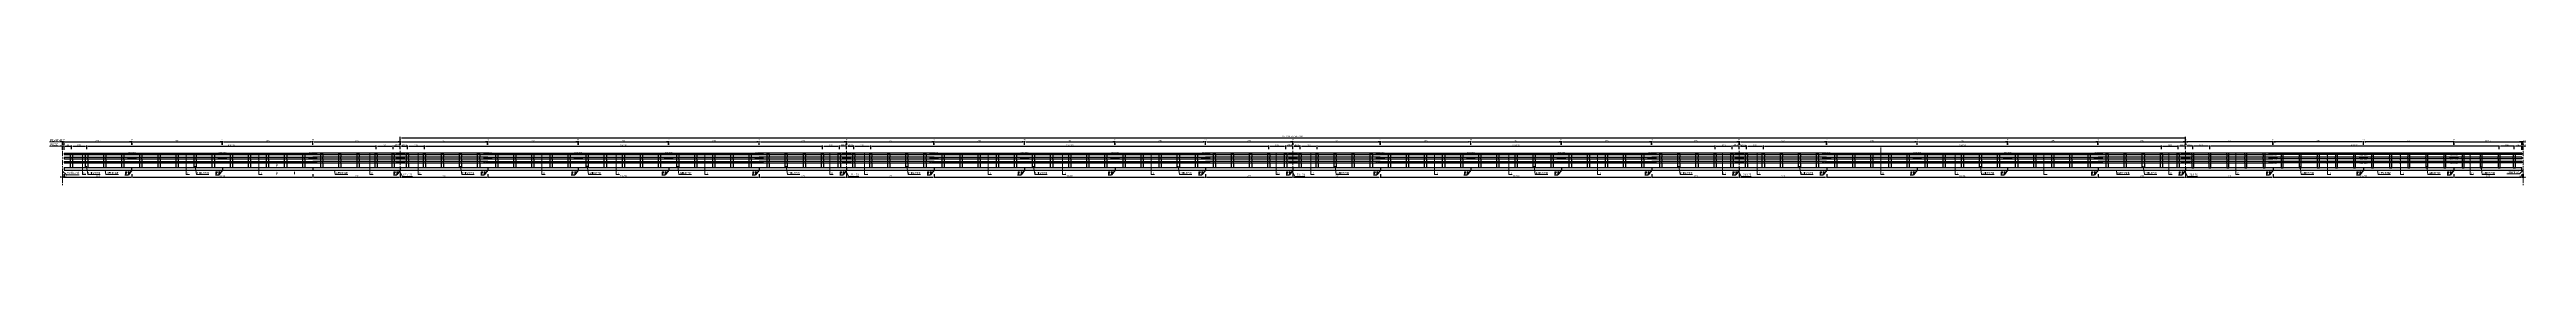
# Model space of a CAD drawing. Extents: x -904 to 1573, y -1003 to 20.
# Drawn here: x -904.3 to -699, y -803 to -798.9 of the extents above; entities that cross this region are included whole.
import ezdxf
from ezdxf.enums import TextEntityAlignment as Align

# ---------------------------------------------------------------- set-up
doc = ezdxf.new("R2010")
doc.units = 0
doc.header["$LTSCALE"] = 5
for name, pattern in [('CENTER', [2, 1.25, -0.25, 0.25, -0.25]), ('CENTERX2', [4, 2.5, -0.5, 0.5, -0.5]), ('DASHED', [0.75, 0.5, -0.25]), ('DASHED2', [0.375, 0.25, -0.125])]:
    doc.linetypes.add(name, pattern=pattern)
doc.layers.get('0').update_dxf_attribs({"linetype": 'CONTINUOUS', "lineweight": 15})
doc.layers.get('DEFPOINTS').update_dxf_attribs({"color": 8, "linetype": 'CONTINUOUS'})
for name, color, linetype, lineweight in [('dashed', 4, 'DASHED2', 5), ('中心线', 2, 'CENTERX2', 13), ('尺寸及阴影线', 4, 'CONTINUOUS', 15), ('构造轮廓线', 3, 'CONTINUOUS', 25), ('标注', 4, 'CONTINUOUS', 15), ('点划线', 4, 'CENTER', 15), ('细实线', 7, 'CONTINUOUS', 15)]:
    doc.layers.add(name, color=color, linetype=linetype, lineweight=lineweight)
doc.styles.get("Standard").update_dxf_attribs({"font": '仿宋_GB2312.ttf', "width": 0.75})
doc.dimstyles.new('MSteel_1.0_1.0', dxfattribs={"dimtxt": 3, "dimasz": 1.2, "dimexe": 1, "dimexo": 1, "dimgap": 1, "dimtad": 3, "dimtoh": 1, "dimdec": 0, "dimzin": 0, "dimdsep": 46, "dimtxsty": 'Standard', "dimblk": 'ARCHTICK', "dimcen": 0.09, "dimclrd": 3, "dimclre": 3, "dimadec": 4, "dimazin": 0, "dimtfac": 1, "dimtdec": 0, "dimtofl": 0, "dimtmove": 0, "dimatfit": 3, "dimfxl": 1, "dimtolj": 1, "dimtzin": 0, "dimarcsym": 0})
doc.dimstyles.get("Standard").update_dxf_attribs({"dimscale": 0, "dimtxt": 2, "dimasz": 1.5, "dimexe": 1, "dimexo": 1, "dimgap": 0.5, "dimtad": 1, "dimdec": 1, "dimlfac": 100, "dimdsep": 46, "dimtxsty": 'Standard', "dimcen": 0, "dimclrd": 256, "dimclre": 256, "dimclrt": 256, "dimadec": 3, "dimazin": 2, "dimtfac": 1, "dimtdec": 1, "dimtmove": 2, "dimatfit": 3, "dimfxl": 3, "dimfxlon": 1, "dimtolj": 1, "dimtzin": 0, "dimarcsym": 0})

# ---------------------------------------------------------------- blocks, each defined once
blk = doc.blocks.new('横梁连接')
at = {"layer": 'dashed', "ltscale": 0.04}
for p, q in [((-900.24, -658.09), (-899.56, -658.09)), ((-900.24, -658.09), (-900.24, -658.19)), ((-900.24, -658.19), (-899.56, -658.19)), ((-900.24, -658.44), (-899.56, -658.44)), ((-900.24, -658.44), (-900.24, -658.54)), ((-900.24, -658.54), (-899.56, -658.54)), ((-900.24, -658.79), (-899.56, -658.79)), ((-900.24, -658.79), (-900.24, -658.89)), ((-900.24, -658.89), (-899.56, -658.89)), ((-899.56, -658.09), (-899.56, -658.19)), ((-899.56, -658.44), (-899.56, -658.54)), ((-899.56, -658.79), (-899.56, -658.89))]:
    blk.add_line(p, q, dxfattribs=at)
at = {"layer": 'dashed'}
for p, q in [((-900.18, -658.08), (-900.18, -658.23)), ((-900.15, -658.08), (-900.18, -658.08)), ((-900.15, -658.2), (-900.18, -658.2)), ((-900.18, -658.2), (-900.18, -658.21)), ((-900.18, -658.2), (-900.18, -658.21)), ((-900.18, -658.21), (-900.15, -658.21)), ((-900.18, -658.21), (-900.18, -658.23)), ((-900.16, -658.23), (-900.18, -658.23)), ((-900.18, -658.43), (-900.18, -658.58)), ((-900.15, -658.43), (-900.18, -658.43)), ((-900.15, -658.55), (-900.18, -658.55)), ((-900.18, -658.55), (-900.18, -658.56)), ((-900.18, -658.55), (-900.18, -658.56)), ((-900.18, -658.56), (-900.15, -658.56)), ((-900.18, -658.56), (-900.18, -658.58)), ((-900.16, -658.58), (-900.18, -658.58)), ((-900.15, -658.78), (-900.18, -658.78)), ((-900.15, -658.9), (-900.18, -658.9)), ((-900.18, -658.9), (-900.18, -658.91)), ((-900.18, -658.91), (-900.15, -658.91)), ((-900.17, -658.78), (-900.17, -658.93)), ((-900.17, -658.9), (-900.17, -658.91)), ((-900.17, -658.91), (-900.17, -658.93)), ((-900.16, -658.93), (-900.17, -658.93)), ((-900.16, -658.08), (-900.16, -658.23)), ((-900.16, -658.2), (-900.16, -658.21)), ((-900.16, -658.21), (-900.16, -658.23)), ((-900.16, -658.43), (-900.16, -658.58)), ((-900.16, -658.55), (-900.16, -658.56)), ((-900.16, -658.56), (-900.16, -658.58)), ((-900.16, -658.78), (-900.16, -658.93)), ((-900.16, -658.9), (-900.16, -658.91)), ((-900.16, -658.91), (-900.16, -658.93)), ((-900.15, -658.2), (-900.15, -658.21)), ((-900.15, -658.55), (-900.15, -658.56)), ((-900.15, -658.9), (-900.15, -658.91)), ((-900.08, -658.08), (-900.08, -658.23)), ((-900.05, -658.08), (-900.08, -658.08)), ((-900.05, -658.2), (-900.08, -658.2)), ((-900.08, -658.2), (-900.08, -658.21)), ((-900.08, -658.2), (-900.08, -658.21)), ((-900.08, -658.21), (-900.05, -658.21)), ((-900.08, -658.21), (-900.08, -658.23)), ((-900.06, -658.23), (-900.08, -658.23)), ((-900.08, -658.43), (-900.08, -658.58)), ((-900.05, -658.43), (-900.08, -658.43)), ((-900.05, -658.55), (-900.08, -658.55)), ((-900.08, -658.55), (-900.08, -658.56)), ((-900.08, -658.55), (-900.08, -658.56)), ((-900.08, -658.56), (-900.05, -658.56)), ((-900.08, -658.56), (-900.08, -658.58)), ((-900.06, -658.58), (-900.08, -658.58)), ((-900.05, -658.78), (-900.08, -658.78)), ((-900.05, -658.9), (-900.08, -658.9)), ((-900.08, -658.9), (-900.08, -658.91)), ((-900.08, -658.91), (-900.05, -658.91)), ((-900.07, -658.78), (-900.07, -658.93)), ((-900.07, -658.9), (-900.07, -658.91)), ((-900.07, -658.91), (-900.07, -658.93)), ((-900.06, -658.93), (-900.07, -658.93)), ((-900.06, -658.08), (-900.06, -658.23)), ((-900.06, -658.2), (-900.06, -658.21)), ((-900.06, -658.21), (-900.06, -658.23)), ((-900.06, -658.43), (-900.06, -658.58)), ((-900.06, -658.55), (-900.06, -658.56)), ((-900.06, -658.56), (-900.06, -658.58)), ((-900.06, -658.78), (-900.06, -658.93)), ((-900.06, -658.9), (-900.06, -658.91)), ((-900.06, -658.91), (-900.06, -658.93)), ((-900.05, -658.2), (-900.05, -658.21)), ((-900.05, -658.55), (-900.05, -658.56)), ((-900.05, -658.9), (-900.05, -658.91)), ((-899.98, -658.08), (-899.98, -658.23)), ((-899.95, -658.08), (-899.98, -658.08)), ((-899.95, -658.2), (-899.98, -658.2)), ((-899.98, -658.2), (-899.98, -658.21)), ((-899.98, -658.2), (-899.98, -658.21)), ((-899.98, -658.21), (-899.95, -658.21)), ((-899.98, -658.21), (-899.98, -658.23)), ((-899.96, -658.23), (-899.98, -658.23)), ((-899.98, -658.43), (-899.98, -658.58)), ((-899.95, -658.43), (-899.98, -658.43)), ((-899.95, -658.55), (-899.98, -658.55)), ((-899.98, -658.55), (-899.98, -658.56)), ((-899.98, -658.55), (-899.98, -658.56)), ((-899.98, -658.56), (-899.95, -658.56)), ((-899.98, -658.56), (-899.98, -658.58)), ((-899.96, -658.58), (-899.98, -658.58)), ((-899.95, -658.78), (-899.98, -658.78)), ((-899.95, -658.9), (-899.98, -658.9)), ((-899.98, -658.9), (-899.98, -658.91)), ((-899.98, -658.91), (-899.95, -658.91)), ((-899.97, -658.78), (-899.97, -658.93)), ((-899.97, -658.9), (-899.97, -658.91)), ((-899.97, -658.91), (-899.97, -658.93)), ((-899.96, -658.93), (-899.97, -658.93)), ((-899.96, -658.08), (-899.96, -658.23)), ((-899.96, -658.2), (-899.96, -658.21)), ((-899.96, -658.21), (-899.96, -658.23)), ((-899.96, -658.43), (-899.96, -658.58)), ((-899.96, -658.55), (-899.96, -658.56)), ((-899.96, -658.56), (-899.96, -658.58)), ((-899.96, -658.78), (-899.96, -658.93)), ((-899.96, -658.9), (-899.96, -658.91)), ((-899.96, -658.91), (-899.96, -658.93)), ((-899.95, -658.2), (-899.95, -658.21)), ((-899.95, -658.55), (-899.95, -658.56)), ((-899.95, -658.9), (-899.95, -658.91)), ((-899.85, -658.08), (-899.82, -658.08)), ((-899.85, -658.2), (-899.82, -658.2)), ((-899.85, -658.2), (-899.85, -658.21)), ((-899.82, -658.21), (-899.85, -658.21)), ((-899.85, -658.43), (-899.82, -658.43)), ((-899.85, -658.55), (-899.82, -658.55)), ((-899.85, -658.55), (-899.85, -658.56)), ((-899.82, -658.56), (-899.85, -658.56)), ((-899.85, -658.78), (-899.82, -658.78)), ((-899.85, -658.9), (-899.82, -658.9)), ((-899.85, -658.9), (-899.85, -658.91)), ((-899.82, -658.91), (-899.85, -658.91)), ((-899.84, -658.08), (-899.84, -658.23)), ((-899.84, -658.2), (-899.84, -658.21)), ((-899.84, -658.21), (-899.84, -658.23)), ((-899.84, -658.23), (-899.82, -658.23)), ((-899.84, -658.43), (-899.84, -658.58)), ((-899.84, -658.55), (-899.84, -658.56)), ((-899.84, -658.56), (-899.84, -658.58)), ((-899.84, -658.58), (-899.82, -658.58)), ((-899.84, -658.78), (-899.84, -658.93)), ((-899.84, -658.9), (-899.84, -658.91)), ((-899.84, -658.91), (-899.84, -658.93)), ((-899.84, -658.93), (-899.82, -658.93)), ((-899.82, -658.08), (-899.82, -658.23)), ((-899.82, -658.2), (-899.82, -658.21)), ((-899.82, -658.2), (-899.82, -658.21)), ((-899.82, -658.21), (-899.82, -658.23)), ((-899.82, -658.43), (-899.82, -658.58)), ((-899.82, -658.55), (-899.82, -658.56)), ((-899.82, -658.55), (-899.82, -658.56)), ((-899.82, -658.56), (-899.82, -658.58)), ((-899.82, -658.78), (-899.82, -658.93)), ((-899.82, -658.9), (-899.82, -658.91)), ((-899.82, -658.9), (-899.82, -658.91)), ((-899.82, -658.91), (-899.82, -658.93)), ((-899.75, -658.08), (-899.72, -658.08)), ((-899.75, -658.2), (-899.72, -658.2)), ((-899.75, -658.2), (-899.75, -658.21)), ((-899.72, -658.21), (-899.75, -658.21)), ((-899.75, -658.43), (-899.72, -658.43)), ((-899.75, -658.55), (-899.72, -658.55)), ((-899.75, -658.55), (-899.75, -658.56)), ((-899.72, -658.56), (-899.75, -658.56)), ((-899.75, -658.78), (-899.72, -658.78)), ((-899.75, -658.9), (-899.72, -658.9)), ((-899.75, -658.9), (-899.75, -658.91)), ((-899.72, -658.91), (-899.75, -658.91)), ((-899.74, -658.08), (-899.74, -658.23)), ((-899.74, -658.2), (-899.74, -658.21)), ((-899.74, -658.21), (-899.74, -658.23)), ((-899.74, -658.23), (-899.72, -658.23)), ((-899.74, -658.43), (-899.74, -658.58)), ((-899.74, -658.55), (-899.74, -658.56)), ((-899.74, -658.56), (-899.74, -658.58)), ((-899.74, -658.58), (-899.72, -658.58)), ((-899.74, -658.78), (-899.74, -658.93)), ((-899.74, -658.9), (-899.74, -658.91)), ((-899.74, -658.91), (-899.74, -658.93)), ((-899.74, -658.93), (-899.72, -658.93)), ((-899.72, -658.08), (-899.72, -658.23)), ((-899.72, -658.2), (-899.72, -658.21)), ((-899.72, -658.2), (-899.72, -658.21)), ((-899.72, -658.21), (-899.72, -658.23)), ((-899.72, -658.43), (-899.72, -658.58)), ((-899.72, -658.55), (-899.72, -658.56)), ((-899.72, -658.55), (-899.72, -658.56)), ((-899.72, -658.56), (-899.72, -658.58)), ((-899.72, -658.78), (-899.72, -658.93)), ((-899.72, -658.9), (-899.72, -658.91)), ((-899.72, -658.9), (-899.72, -658.91)), ((-899.72, -658.91), (-899.72, -658.93)), ((-899.65, -658.08), (-899.62, -658.08)), ((-899.65, -658.2), (-899.62, -658.2)), ((-899.65, -658.2), (-899.65, -658.21)), ((-899.62, -658.21), (-899.65, -658.21)), ((-899.65, -658.43), (-899.62, -658.43)), ((-899.65, -658.55), (-899.62, -658.55)), ((-899.65, -658.55), (-899.65, -658.56)), ((-899.62, -658.56), (-899.65, -658.56)), ((-899.65, -658.78), (-899.62, -658.78)), ((-899.65, -658.9), (-899.62, -658.9)), ((-899.65, -658.9), (-899.65, -658.91)), ((-899.62, -658.91), (-899.65, -658.91)), ((-899.64, -658.08), (-899.64, -658.23)), ((-899.64, -658.2), (-899.64, -658.21)), ((-899.64, -658.21), (-899.64, -658.23)), ((-899.64, -658.23), (-899.62, -658.23)), ((-899.64, -658.43), (-899.64, -658.58)), ((-899.64, -658.55), (-899.64, -658.56)), ((-899.64, -658.56), (-899.64, -658.58)), ((-899.64, -658.58), (-899.62, -658.58)), ((-899.64, -658.78), (-899.64, -658.93)), ((-899.64, -658.9), (-899.64, -658.91)), ((-899.64, -658.91), (-899.64, -658.93)), ((-899.64, -658.93), (-899.62, -658.93)), ((-899.62, -658.08), (-899.62, -658.23)), ((-899.62, -658.2), (-899.62, -658.21)), ((-899.62, -658.2), (-899.62, -658.21)), ((-899.62, -658.21), (-899.62, -658.23)), ((-899.62, -658.43), (-899.62, -658.58)), ((-899.62, -658.55), (-899.62, -658.56)), ((-899.62, -658.55), (-899.62, -658.56)), ((-899.62, -658.56), (-899.62, -658.58)), ((-899.62, -658.78), (-899.62, -658.93)), ((-899.62, -658.9), (-899.62, -658.91)), ((-899.62, -658.9), (-899.62, -658.91)), ((-899.62, -658.91), (-899.62, -658.93))]:
    blk.add_line(p, q, dxfattribs=at)
for centre in [(-900.17, -658.08), (-900.17, -658.43), (-900.17, -658.78), (-900.07, -658.08), (-900.07, -658.43), (-900.07, -658.78), (-899.97, -658.08), (-899.97, -658.43), (-899.97, -658.78), (-899.83, -658.08), (-899.83, -658.43), (-899.83, -658.78), (-899.73, -658.08), (-899.73, -658.43), (-899.73, -658.78), (-899.63, -658.08), (-899.63, -658.43), (-899.63, -658.78)]:
    blk.add_arc(centre, 0.0156, 16.8591, 163.1409, dxfattribs=at)
at = {"layer": '中心线', "ltscale": 40}
for p, q in [((-900.17, -658.04), (-900.17, -658.24)), ((-900.17, -658.39), (-900.17, -658.59)), ((-900.17, -658.74), (-900.17, -658.94)), ((-900.07, -658.04), (-900.07, -658.24)), ((-900.07, -658.39), (-900.07, -658.59)), ((-900.07, -658.74), (-900.07, -658.94)), ((-899.97, -658.04), (-899.97, -658.24)), ((-899.97, -658.39), (-899.97, -658.59)), ((-899.97, -658.74), (-899.97, -658.94)), ((-899.83, -658.04), (-899.83, -658.24)), ((-899.83, -658.39), (-899.83, -658.59)), ((-899.83, -658.74), (-899.83, -658.94)), ((-899.73, -658.04), (-899.73, -658.24)), ((-899.73, -658.39), (-899.73, -658.59)), ((-899.73, -658.74), (-899.73, -658.94)), ((-899.63, -658.04), (-899.63, -658.24)), ((-899.63, -658.39), (-899.63, -658.59)), ((-899.63, -658.74), (-899.63, -658.94))]:
    blk.add_line(p, q, dxfattribs=at)
blk = doc.blocks.new('jujhtkuki')
at = {"layer": '构造轮廓线', "linetype": 'DASHED', "ltscale": 0.01}
for p, q in [((-909.52, -658.06), (-909.52, -657.94)), ((-909.52, -658.41), (-909.52, -658.29)), ((-909.52, -658.76), (-909.52, -658.64)), ((-909.35, -658.06), (-909.35, -657.94)), ((-909.35, -658.41), (-909.35, -658.29)), ((-909.35, -658.76), (-909.35, -658.64))]:
    blk.add_line(p, q, dxfattribs=at)
at = {"layer": '构造轮廓线'}
for points in [[(-909.52, -657.94), (-909.35, -657.94)], [(-909.52, -658.29), (-909.52, -658.06)], [(-909.52, -658.64), (-909.52, -658.41)], [(-909.35, -658.76), (-909.35, -659.16), (-909.52, -659.16), (-909.52, -658.76)], [(-909.35, -658.06), (-909.35, -658.29)], [(-909.35, -658.41), (-909.35, -658.64)]]:
    blk.add_lwpolyline(points, dxfattribs=at)
blk = doc.blocks.new('L3 5.6225')
at = {"layer": '构造轮廓线'}
for p, q in [((-5.3725, 0.06), (0.25, 0.06)), ((-5.3725, 0.06), (-5.3725, -0.06)), ((0.25, 0.06), (0.25, -0.06)), ((-5.3725, -0.06), (0.25, -0.06))]:
    blk.add_line(p, q, dxfattribs=at)
blk = doc.blocks.new('HL7')
at = {"layer": '构造轮廓线'}
for p, q in [((-899.9, -658.78), (-892.42, -658.78)), ((-899.9, -658.78), (-899.9, -658.9)), ((-899.9, -658.9), (-892.42, -658.9)), ((-892.42, -658.78), (-892.42, -658.9))]:
    blk.add_line(p, q, dxfattribs=at)
blk = doc.blocks.new('L1 7.485')
at = {"layer": '标注', "color": 0}
blk.add_blockref('HL7', (899.9, 658.84), dxfattribs=at)
blk = doc.blocks.new('*D35')
at = {"layer": 'DEFPOINTS', "color": 0, "transparency": 16777216}
for p in [(-903.24, -799.77), (-903.24, -800.34), (-903.12, -800.34)]:
    blk.add_point(p, dxfattribs=at)
at = {"layer": '尺寸及阴影线', "lineweight": -2, "transparency": 16777216}
for p, q in [((-903.33, -799.77), (-903.43, -799.77)), ((-903.24, -800.08), (-903.24, -799.71)), ((-903.12, -799.77), (-903.24, -799.77)), ((-903.12, -800.08), (-903.12, -799.71)), ((-903.02, -799.77), (-902.93, -799.77))]:
    blk.add_line(p, q, dxfattribs=at)
at = {"layer": '尺寸及阴影线', "transparency": 16777216}
for points in [[(-903.33, -799.75), (-903.33, -799.79), (-903.24, -799.77)], [(-903.02, -799.75), (-903.02, -799.79), (-903.12, -799.77)]]:
    blk.add_solid(points, dxfattribs=at)
at = {"layer": '尺寸及阴影线', "transparency": 16777216, "insert": (-903.18, -799.6), "char_height": 0.125, "attachment_point": 5}
blk.add_mtext('\\A1;120', dxfattribs=at)
blk = doc.blocks.new('*D41')
at = {"layer": 'DEFPOINTS', "color": 0, "transparency": 16777216}
for p in [(-903.12, -800.34), (-902.49, -799.77), (-902.49, -800.34)]:
    blk.add_point(p, dxfattribs=at)
at = {"layer": '尺寸及阴影线', "lineweight": -2, "transparency": 16777216}
for p, q in [((-903.12, -800.02), (-903.12, -799.71)), ((-903.02, -799.77), (-902.58, -799.77)), ((-902.49, -800.02), (-902.49, -799.71))]:
    blk.add_line(p, q, dxfattribs=at)
at = {"layer": '尺寸及阴影线', "transparency": 16777216}
for points in [[(-903.02, -799.75), (-903.02, -799.79), (-903.12, -799.77)], [(-902.58, -799.75), (-902.58, -799.79), (-902.49, -799.77)]]:
    blk.add_solid(points, dxfattribs=at)
at = {"layer": '尺寸及阴影线', "transparency": 16777216, "insert": (-902.8, -799.68), "char_height": 0.125, "attachment_point": 5}
blk.add_mtext('\\A1;630', dxfattribs=at)
blk = doc.blocks.new('*D42')
at = {"layer": 'DEFPOINTS', "color": 0, "transparency": 16777216}
for p in [(-901.24, -800.34), (-877.24, -799.77), (-877.24, -800.34)]:
    blk.add_point(p, dxfattribs=at)
at = {"layer": '尺寸及阴影线', "lineweight": -2, "transparency": 16777216}
for p, q in [((-901.24, -800.02), (-901.24, -799.71)), ((-901.14, -799.77), (-877.33, -799.77)), ((-877.24, -800.02), (-877.24, -799.71))]:
    blk.add_line(p, q, dxfattribs=at)
at = {"layer": '尺寸及阴影线', "transparency": 16777216}
for points in [[(-901.14, -799.75), (-901.14, -799.79), (-901.24, -799.77)], [(-877.33, -799.75), (-877.33, -799.79), (-877.24, -799.77)]]:
    blk.add_solid(points, dxfattribs=at)
at = {"layer": '尺寸及阴影线', "transparency": 16777216, "insert": (-889.24, -799.68), "char_height": 0.125, "attachment_point": 5}
blk.add_mtext('\\A1;16×1500', dxfattribs=at)
blk = doc.blocks.new('*D37')
at = {"layer": 'DEFPOINTS', "color": 0, "transparency": 16777216}
for p in [(-877.24, -800.34), (-875.84, -799.77), (-875.84, -800.34)]:
    blk.add_point(p, dxfattribs=at)
at = {"layer": '尺寸及阴影线', "lineweight": -2, "transparency": 16777216}
for p, q in [((-877.24, -800.02), (-877.24, -799.71)), ((-877.14, -799.77), (-875.93, -799.77)), ((-875.84, -800.02), (-875.84, -799.71))]:
    blk.add_line(p, q, dxfattribs=at)
at = {"layer": '尺寸及阴影线', "transparency": 16777216}
for points in [[(-877.14, -799.75), (-877.14, -799.79), (-877.24, -799.77)], [(-875.93, -799.75), (-875.93, -799.79), (-875.84, -799.77)]]:
    blk.add_solid(points, dxfattribs=at)
at = {"layer": '尺寸及阴影线', "transparency": 16777216, "insert": (-876.54, -799.68), "char_height": 0.125, "attachment_point": 5}
blk.add_mtext('\\A1;1400', dxfattribs=at)
blk = doc.blocks.new('*D30')
at = {"layer": 'DEFPOINTS', "color": 0, "transparency": 16777216}
for p in [(-875.84, -800.34), (-875.24, -799.77), (-875.24, -800.34)]:
    blk.add_point(p, dxfattribs=at)
at = {"layer": '尺寸及阴影线', "lineweight": -2, "transparency": 16777216}
for p, q in [((-875.84, -800.02), (-875.84, -799.71)), ((-875.74, -799.77), (-875.33, -799.77)), ((-875.24, -800.02), (-875.24, -799.71))]:
    blk.add_line(p, q, dxfattribs=at)
at = {"layer": '尺寸及阴影线', "transparency": 16777216}
for points in [[(-875.74, -799.75), (-875.74, -799.79), (-875.84, -799.77)], [(-875.33, -799.75), (-875.33, -799.79), (-875.24, -799.77)]]:
    blk.add_solid(points, dxfattribs=at)
at = {"layer": '尺寸及阴影线', "transparency": 16777216, "insert": (-875.54, -799.67), "char_height": 0.125, "attachment_point": 5}
blk.add_mtext('\\A1;1200/2', dxfattribs=at)
blk = doc.blocks.new('*D31')
at = {"layer": 'DEFPOINTS', "color": 0, "transparency": 16777216}
for p in [(-903.24, -800.34), (-903.12, -799.41), (-903.12, -800.34)]:
    blk.add_point(p, dxfattribs=at)
at = {"layer": '尺寸及阴影线', "lineweight": -2, "transparency": 16777216}
for p, q in [((-903.33, -799.41), (-903.43, -799.41)), ((-903.24, -799.66), (-903.24, -799.34)), ((-903.24, -799.41), (-903.12, -799.41)), ((-903.12, -799.66), (-903.12, -799.34)), ((-903.02, -799.41), (-902.93, -799.41))]:
    blk.add_line(p, q, dxfattribs=at)
at = {"layer": '尺寸及阴影线', "transparency": 16777216}
for points in [[(-903.33, -799.39), (-903.33, -799.42), (-903.24, -799.41)], [(-903.02, -799.39), (-903.02, -799.42), (-903.12, -799.41)]]:
    blk.add_solid(points, dxfattribs=at)
at = {"layer": '尺寸及阴影线', "transparency": 16777216, "insert": (-903.18, -799.23), "char_height": 0.125, "attachment_point": 5}
blk.add_mtext('\\A1;120', dxfattribs=at)
blk = doc.blocks.new('*D38')
at = {"layer": 'DEFPOINTS', "color": 0, "transparency": 16777216}
for p in [(-903.12, -800.34), (-897.5, -799.41), (-897.5, -800.34)]:
    blk.add_point(p, dxfattribs=at)
at = {"layer": '尺寸及阴影线', "lineweight": -2, "transparency": 16777216}
for p, q in [((-903.12, -799.66), (-903.12, -799.34)), ((-903.02, -799.41), (-897.59, -799.41)), ((-897.5, -799.66), (-897.5, -799.34))]:
    blk.add_line(p, q, dxfattribs=at)
at = {"layer": '尺寸及阴影线', "transparency": 16777216}
for points in [[(-903.02, -799.39), (-903.02, -799.42), (-903.12, -799.41)], [(-897.59, -799.39), (-897.59, -799.42), (-897.5, -799.41)]]:
    blk.add_solid(points, dxfattribs=at)
at = {"layer": '尺寸及阴影线', "transparency": 16777216, "insert": (-900.31, -799.31), "char_height": 0.125, "attachment_point": 5}
blk.add_mtext('\\A1;5622.5', dxfattribs=at)
blk = doc.blocks.new('*D39')
at = {"layer": 'DEFPOINTS', "color": 0, "transparency": 16777216}
for p in [(-897.5, -800.34), (-897.48, -799.41), (-897.48, -800.34)]:
    blk.add_point(p, dxfattribs=at)
at = {"layer": '尺寸及阴影线', "lineweight": -2, "transparency": 16777216}
for p, q in [((-897.59, -799.41), (-897.68, -799.41)), ((-897.5, -799.66), (-897.5, -799.34)), ((-897.5, -799.41), (-897.48, -799.41)), ((-897.48, -799.66), (-897.48, -799.34)), ((-897.39, -799.41), (-897.29, -799.41))]:
    blk.add_line(p, q, dxfattribs=at)
at = {"layer": '尺寸及阴影线', "transparency": 16777216}
for points in [[(-897.59, -799.39), (-897.59, -799.42), (-897.5, -799.41)], [(-897.39, -799.39), (-897.39, -799.42), (-897.48, -799.41)]]:
    blk.add_solid(points, dxfattribs=at)
at = {"layer": '尺寸及阴影线', "transparency": 16777216, "insert": (-897.49, -799.23), "char_height": 0.125, "attachment_point": 5}
blk.add_mtext('\\A1;15', dxfattribs=at)
blk = doc.blocks.new('*D32')
at = {"layer": 'DEFPOINTS', "color": 0, "transparency": 16777216}
for p in [(-897.48, -800.34), (-890, -799.41), (-890, -800.34)]:
    blk.add_point(p, dxfattribs=at)
at = {"layer": '尺寸及阴影线', "lineweight": -2, "transparency": 16777216}
for p, q in [((-897.48, -799.66), (-897.48, -799.34)), ((-897.39, -799.41), (-890.09, -799.41)), ((-890, -799.66), (-890, -799.34))]:
    blk.add_line(p, q, dxfattribs=at)
at = {"layer": '尺寸及阴影线', "transparency": 16777216}
for points in [[(-897.39, -799.39), (-897.39, -799.42), (-897.48, -799.41)], [(-890.09, -799.39), (-890.09, -799.42), (-890, -799.41)]]:
    blk.add_solid(points, dxfattribs=at)
at = {"layer": '尺寸及阴影线', "transparency": 16777216, "insert": (-893.74, -799.31), "char_height": 0.125, "attachment_point": 5}
blk.add_mtext('\\A1;7485', dxfattribs=at)
blk = doc.blocks.new('*D40')
at = {"layer": 'DEFPOINTS', "color": 0, "transparency": 16777216}
for p in [(-890, -800.34), (-889.98, -799.41), (-889.98, -800.34)]:
    blk.add_point(p, dxfattribs=at)
at = {"layer": '尺寸及阴影线', "lineweight": -2, "transparency": 16777216}
for p, q in [((-890.09, -799.41), (-890.18, -799.41)), ((-890, -799.66), (-890, -799.34)), ((-890, -799.41), (-889.98, -799.41)), ((-889.98, -799.66), (-889.98, -799.34)), ((-889.89, -799.41), (-889.79, -799.41))]:
    blk.add_line(p, q, dxfattribs=at)
at = {"layer": '尺寸及阴影线', "transparency": 16777216}
for points in [[(-890.09, -799.39), (-890.09, -799.42), (-890, -799.41)], [(-889.89, -799.39), (-889.89, -799.42), (-889.98, -799.41)]]:
    blk.add_solid(points, dxfattribs=at)
at = {"layer": '尺寸及阴影线', "transparency": 16777216, "insert": (-889.99, -799.23), "char_height": 0.125, "attachment_point": 5}
blk.add_mtext('\\A1;15', dxfattribs=at)
blk = doc.blocks.new('*D33')
at = {"layer": 'DEFPOINTS', "color": 0, "transparency": 16777216}
for p in [(-889.98, -800.34), (-882.5, -799.41), (-882.5, -800.34)]:
    blk.add_point(p, dxfattribs=at)
at = {"layer": '尺寸及阴影线', "lineweight": -2, "transparency": 16777216}
for p, q in [((-889.98, -799.66), (-889.98, -799.34)), ((-889.89, -799.41), (-882.59, -799.41)), ((-882.5, -799.66), (-882.5, -799.34))]:
    blk.add_line(p, q, dxfattribs=at)
at = {"layer": '尺寸及阴影线', "transparency": 16777216}
for points in [[(-889.89, -799.39), (-889.89, -799.42), (-889.98, -799.41)], [(-882.59, -799.39), (-882.59, -799.42), (-882.5, -799.41)]]:
    blk.add_solid(points, dxfattribs=at)
at = {"layer": '尺寸及阴影线', "transparency": 16777216, "insert": (-886.24, -799.31), "char_height": 0.125, "attachment_point": 5}
blk.add_mtext('\\A1;7485', dxfattribs=at)
blk = doc.blocks.new('*D34')
at = {"layer": 'DEFPOINTS', "color": 0, "transparency": 16777216}
for p in [(-882.5, -800.34), (-882.48, -799.41), (-882.48, -800.34)]:
    blk.add_point(p, dxfattribs=at)
at = {"layer": '尺寸及阴影线', "lineweight": -2, "transparency": 16777216}
for p, q in [((-882.59, -799.41), (-882.68, -799.41)), ((-882.5, -799.66), (-882.5, -799.34)), ((-882.5, -799.41), (-882.48, -799.41)), ((-882.48, -799.66), (-882.48, -799.34)), ((-882.39, -799.41), (-882.29, -799.41))]:
    blk.add_line(p, q, dxfattribs=at)
at = {"layer": '尺寸及阴影线', "transparency": 16777216}
for points in [[(-882.59, -799.39), (-882.59, -799.42), (-882.5, -799.41)], [(-882.39, -799.39), (-882.39, -799.42), (-882.48, -799.41)]]:
    blk.add_solid(points, dxfattribs=at)
at = {"layer": '尺寸及阴影线', "transparency": 16777216, "insert": (-882.49, -799.23), "char_height": 0.125, "attachment_point": 5}
blk.add_mtext('\\A1;15', dxfattribs=at)
blk = doc.blocks.new('*D36')
at = {"layer": 'DEFPOINTS', "color": 0, "transparency": 16777216}
for p in [(-875.24, -800.34), (-874.64, -799.77), (-874.64, -800.34)]:
    blk.add_point(p, dxfattribs=at)
at = {"layer": '尺寸及阴影线', "lineweight": -2, "transparency": 16777216}
for p, q in [((-875.24, -800.02), (-875.24, -799.71)), ((-875.14, -799.77), (-874.73, -799.77)), ((-874.64, -800.02), (-874.64, -799.71))]:
    blk.add_line(p, q, dxfattribs=at)
at = {"layer": '尺寸及阴影线', "transparency": 16777216}
for points in [[(-875.14, -799.75), (-875.14, -799.79), (-875.24, -799.77)], [(-874.73, -799.75), (-874.73, -799.79), (-874.64, -799.77)]]:
    blk.add_solid(points, dxfattribs=at)
at = {"layer": '尺寸及阴影线', "transparency": 16777216, "insert": (-874.94, -799.67), "char_height": 0.125, "attachment_point": 5}
blk.add_mtext('\\A1;1200/2', dxfattribs=at)
blk = doc.blocks.new('L2 7.235')
at = {"layer": '构造轮廓线'}
for p, q in [((0, 0.06), (0, -0.06)), ((7.235, 0.06), (0, 0.06)), ((7.235, -0.06), (7.235, 0.06)), ((0, -0.06), (7.235, -0.06))]:
    blk.add_line(p, q, dxfattribs=at)
blk = doc.blocks.new('*D43')
at = {"layer": 'DEFPOINTS', "color": 0, "transparency": 16777216}
for p in [(-875.25, -800.34), (-875.23, -799.41), (-875.23, -800.34)]:
    blk.add_point(p, dxfattribs=at)
at = {"layer": '尺寸及阴影线', "lineweight": -2, "transparency": 16777216}
for p, q in [((-875.34, -799.41), (-875.43, -799.41)), ((-875.25, -799.66), (-875.25, -799.34)), ((-875.25, -799.41), (-875.23, -799.41)), ((-875.23, -799.66), (-875.23, -799.34)), ((-875.14, -799.41), (-875.04, -799.41))]:
    blk.add_line(p, q, dxfattribs=at)
at = {"layer": '尺寸及阴影线', "transparency": 16777216}
for points in [[(-875.34, -799.39), (-875.34, -799.42), (-875.25, -799.41)], [(-875.14, -799.39), (-875.14, -799.42), (-875.23, -799.41)]]:
    blk.add_solid(points, dxfattribs=at)
at = {"layer": '尺寸及阴影线', "transparency": 16777216, "insert": (-875.24, -799.23), "char_height": 0.125, "attachment_point": 5}
blk.add_mtext('\\A1;15', dxfattribs=at)
blk = doc.blocks.new('*D44')
at = {"layer": 'DEFPOINTS', "color": 0, "transparency": 16777216}
for p in [(-875.23, -800.34), (-868, -799.41), (-868, -800.34)]:
    blk.add_point(p, dxfattribs=at)
at = {"layer": '尺寸及阴影线', "lineweight": -2, "transparency": 16777216}
for p, q in [((-875.23, -799.66), (-875.23, -799.34)), ((-875.14, -799.41), (-868.09, -799.41)), ((-868, -799.66), (-868, -799.34))]:
    blk.add_line(p, q, dxfattribs=at)
at = {"layer": '尺寸及阴影线', "transparency": 16777216}
for points in [[(-875.14, -799.39), (-875.14, -799.42), (-875.23, -799.41)], [(-868.09, -799.39), (-868.09, -799.42), (-868, -799.41)]]:
    blk.add_solid(points, dxfattribs=at)
at = {"layer": '尺寸及阴影线', "transparency": 16777216, "insert": (-871.61, -799.31), "char_height": 0.125, "attachment_point": 5}
blk.add_mtext('\\A1;7235', dxfattribs=at)
blk = doc.blocks.new('*D45')
at = {"layer": 'DEFPOINTS', "color": 0, "transparency": 16777216}
for p in [(-873.24, -799.77), (-874.64, -801.55), (-873.24, -801.55)]:
    blk.add_point(p, dxfattribs=at)
at = {"layer": '尺寸及阴影线', "lineweight": -2, "transparency": 16777216}
for p, q in [((-874.64, -800.02), (-874.64, -799.71)), ((-874.54, -799.77), (-873.33, -799.77)), ((-873.24, -800.02), (-873.24, -799.71))]:
    blk.add_line(p, q, dxfattribs=at)
at = {"layer": '尺寸及阴影线', "transparency": 16777216}
for points in [[(-874.54, -799.75), (-874.54, -799.79), (-874.64, -799.77)], [(-873.33, -799.75), (-873.33, -799.79), (-873.24, -799.77)]]:
    blk.add_solid(points, dxfattribs=at)
at = {"layer": '尺寸及阴影线', "transparency": 16777216, "insert": (-873.94, -799.68), "char_height": 0.125, "attachment_point": 5}
blk.add_mtext('\\A1;1400', dxfattribs=at)
blk = doc.blocks.new('*D46')
at = {"layer": 'DEFPOINTS', "color": 0, "transparency": 16777216}
for p in [(-840.24, -799.77), (-873.24, -801.55), (-840.24, -801.55)]:
    blk.add_point(p, dxfattribs=at)
at = {"layer": '尺寸及阴影线', "lineweight": -2, "transparency": 16777216}
for p, q in [((-873.24, -800.02), (-873.24, -799.71)), ((-873.14, -799.77), (-840.33, -799.77)), ((-840.24, -800.02), (-840.24, -799.71))]:
    blk.add_line(p, q, dxfattribs=at)
at = {"layer": '尺寸及阴影线', "transparency": 16777216}
for points in [[(-873.14, -799.75), (-873.14, -799.79), (-873.24, -799.77)], [(-840.33, -799.75), (-840.33, -799.79), (-840.24, -799.77)]]:
    blk.add_solid(points, dxfattribs=at)
at = {"layer": '尺寸及阴影线', "transparency": 16777216, "insert": (-856.74, -799.68), "char_height": 0.125, "attachment_point": 5}
blk.add_mtext('\\A1;22×1500', dxfattribs=at)
blk = doc.blocks.new('*D47')
at = {"layer": 'DEFPOINTS', "color": 0, "transparency": 16777216}
for p in [(-838.84, -799.77), (-840.24, -801.55), (-838.84, -801.55)]:
    blk.add_point(p, dxfattribs=at)
at = {"layer": '尺寸及阴影线', "lineweight": -2, "transparency": 16777216}
for p, q in [((-840.24, -800.02), (-840.24, -799.71)), ((-840.14, -799.77), (-838.93, -799.77)), ((-838.84, -800.02), (-838.84, -799.71))]:
    blk.add_line(p, q, dxfattribs=at)
at = {"layer": '尺寸及阴影线', "transparency": 16777216}
for points in [[(-840.14, -799.75), (-840.14, -799.79), (-840.24, -799.77)], [(-838.93, -799.75), (-838.93, -799.79), (-838.84, -799.77)]]:
    blk.add_solid(points, dxfattribs=at)
at = {"layer": '尺寸及阴影线', "transparency": 16777216, "insert": (-839.54, -799.68), "char_height": 0.125, "attachment_point": 5}
blk.add_mtext('\\A1;1400', dxfattribs=at)
blk = doc.blocks.new('*D48')
at = {"layer": 'DEFPOINTS', "color": 0, "transparency": 16777216}
for p in [(-838.84, -799.77), (-838.84, -800.34), (-838.24, -800.34)]:
    blk.add_point(p, dxfattribs=at)
at = {"layer": '尺寸及阴影线', "lineweight": -2, "transparency": 16777216}
for p, q in [((-838.84, -800.02), (-838.84, -799.71)), ((-838.33, -799.77), (-838.74, -799.77)), ((-838.24, -800.02), (-838.24, -799.71))]:
    blk.add_line(p, q, dxfattribs=at)
at = {"layer": '尺寸及阴影线', "transparency": 16777216}
for points in [[(-838.74, -799.75), (-838.74, -799.79), (-838.84, -799.77)], [(-838.33, -799.75), (-838.33, -799.79), (-838.24, -799.77)]]:
    blk.add_solid(points, dxfattribs=at)
at = {"layer": '尺寸及阴影线', "transparency": 16777216, "insert": (-838.54, -799.67), "char_height": 0.125, "attachment_point": 5}
blk.add_mtext('\\A1;1200/2', dxfattribs=at)
blk = doc.blocks.new('*D49')
at = {"layer": 'DEFPOINTS', "color": 0, "transparency": 16777216}
for p in [(-838.24, -800.34), (-837.64, -799.77), (-837.64, -800.34)]:
    blk.add_point(p, dxfattribs=at)
at = {"layer": '尺寸及阴影线', "lineweight": -2, "transparency": 16777216}
for p, q in [((-838.24, -800.02), (-838.24, -799.71)), ((-838.14, -799.77), (-837.73, -799.77)), ((-837.64, -800.02), (-837.64, -799.71))]:
    blk.add_line(p, q, dxfattribs=at)
at = {"layer": '尺寸及阴影线', "transparency": 16777216}
for points in [[(-838.14, -799.75), (-838.14, -799.79), (-838.24, -799.77)], [(-837.73, -799.75), (-837.73, -799.79), (-837.64, -799.77)]]:
    blk.add_solid(points, dxfattribs=at)
at = {"layer": '尺寸及阴影线', "transparency": 16777216, "insert": (-837.94, -799.67), "char_height": 0.125, "attachment_point": 5}
blk.add_mtext('\\A1;1200/2', dxfattribs=at)
blk = doc.blocks.new('*D50')
at = {"layer": 'DEFPOINTS', "color": 0, "transparency": 16777216}
for p in [(-868, -800.34), (-867.98, -799.41), (-867.98, -800.34)]:
    blk.add_point(p, dxfattribs=at)
at = {"layer": '尺寸及阴影线', "lineweight": -2, "transparency": 16777216}
for p, q in [((-868.09, -799.41), (-868.18, -799.41)), ((-868, -799.66), (-868, -799.34)), ((-868, -799.41), (-867.98, -799.41)), ((-867.98, -799.66), (-867.98, -799.34)), ((-867.89, -799.41), (-867.79, -799.41))]:
    blk.add_line(p, q, dxfattribs=at)
at = {"layer": '尺寸及阴影线', "transparency": 16777216}
for points in [[(-868.09, -799.39), (-868.09, -799.42), (-868, -799.41)], [(-867.89, -799.39), (-867.89, -799.42), (-867.98, -799.41)]]:
    blk.add_solid(points, dxfattribs=at)
at = {"layer": '尺寸及阴影线', "transparency": 16777216, "insert": (-867.99, -799.23), "char_height": 0.125, "attachment_point": 5}
blk.add_mtext('\\A1;15', dxfattribs=at)
blk = doc.blocks.new('*D51')
at = {"layer": 'DEFPOINTS', "color": 0, "transparency": 16777216}
for p in [(-867.98, -800.34), (-860.5, -799.41), (-860.5, -800.34)]:
    blk.add_point(p, dxfattribs=at)
at = {"layer": '尺寸及阴影线', "lineweight": -2, "transparency": 16777216}
for p, q in [((-867.98, -799.66), (-867.98, -799.34)), ((-867.89, -799.41), (-860.59, -799.41)), ((-860.5, -799.66), (-860.5, -799.34))]:
    blk.add_line(p, q, dxfattribs=at)
at = {"layer": '尺寸及阴影线', "transparency": 16777216}
for points in [[(-867.89, -799.39), (-867.89, -799.42), (-867.98, -799.41)], [(-860.59, -799.39), (-860.59, -799.42), (-860.5, -799.41)]]:
    blk.add_solid(points, dxfattribs=at)
at = {"layer": '尺寸及阴影线', "transparency": 16777216, "insert": (-864.24, -799.31), "char_height": 0.125, "attachment_point": 5}
blk.add_mtext('\\A1;7485', dxfattribs=at)
blk = doc.blocks.new('*D52')
at = {"layer": 'DEFPOINTS', "color": 0, "transparency": 16777216}
for p in [(-860.48, -800.34), (-853, -799.41), (-853, -800.34)]:
    blk.add_point(p, dxfattribs=at)
at = {"layer": '尺寸及阴影线', "lineweight": -2, "transparency": 16777216}
for p, q in [((-860.48, -799.66), (-860.48, -799.34)), ((-860.39, -799.41), (-853.09, -799.41)), ((-853, -799.66), (-853, -799.34))]:
    blk.add_line(p, q, dxfattribs=at)
at = {"layer": '尺寸及阴影线', "transparency": 16777216}
for points in [[(-860.39, -799.39), (-860.39, -799.42), (-860.48, -799.41)], [(-853.09, -799.39), (-853.09, -799.42), (-853, -799.41)]]:
    blk.add_solid(points, dxfattribs=at)
at = {"layer": '尺寸及阴影线', "transparency": 16777216, "insert": (-856.74, -799.31), "char_height": 0.125, "attachment_point": 5}
blk.add_mtext('\\A1;7485', dxfattribs=at)
blk = doc.blocks.new('*D53')
at = {"layer": 'DEFPOINTS', "color": 0, "transparency": 16777216}
for p in [(-852.98, -800.34), (-845.5, -799.41), (-845.5, -800.34)]:
    blk.add_point(p, dxfattribs=at)
at = {"layer": '尺寸及阴影线', "lineweight": -2, "transparency": 16777216}
for p, q in [((-852.98, -799.66), (-852.98, -799.34)), ((-852.89, -799.41), (-845.59, -799.41)), ((-845.5, -799.66), (-845.5, -799.34))]:
    blk.add_line(p, q, dxfattribs=at)
at = {"layer": '尺寸及阴影线', "transparency": 16777216}
for points in [[(-852.89, -799.39), (-852.89, -799.42), (-852.98, -799.41)], [(-845.59, -799.39), (-845.59, -799.42), (-845.5, -799.41)]]:
    blk.add_solid(points, dxfattribs=at)
at = {"layer": '尺寸及阴影线', "transparency": 16777216, "insert": (-849.24, -799.31), "char_height": 0.125, "attachment_point": 5}
blk.add_mtext('\\A1;7485', dxfattribs=at)
blk = doc.blocks.new('*D54')
at = {"layer": 'DEFPOINTS', "color": 0, "transparency": 16777216}
for p in [(-845.48, -800.34), (-838.25, -799.41), (-838.25, -800.34)]:
    blk.add_point(p, dxfattribs=at)
at = {"layer": '尺寸及阴影线', "lineweight": -2, "transparency": 16777216}
for p, q in [((-845.48, -799.66), (-845.48, -799.34)), ((-845.39, -799.41), (-838.34, -799.41)), ((-838.25, -799.66), (-838.25, -799.34))]:
    blk.add_line(p, q, dxfattribs=at)
at = {"layer": '尺寸及阴影线', "transparency": 16777216}
for points in [[(-845.39, -799.39), (-845.39, -799.42), (-845.48, -799.41)], [(-838.34, -799.39), (-838.34, -799.42), (-838.25, -799.41)]]:
    blk.add_solid(points, dxfattribs=at)
at = {"layer": '尺寸及阴影线', "transparency": 16777216, "insert": (-841.86, -799.31), "char_height": 0.125, "attachment_point": 5}
blk.add_mtext('\\A1;7235', dxfattribs=at)
blk = doc.blocks.new('*D55')
at = {"layer": 'DEFPOINTS', "color": 0, "transparency": 16777216}
for p in [(-860.5, -800.34), (-860.48, -799.41), (-860.48, -800.34)]:
    blk.add_point(p, dxfattribs=at)
at = {"layer": '尺寸及阴影线', "lineweight": -2, "transparency": 16777216}
for p, q in [((-860.59, -799.41), (-860.68, -799.41)), ((-860.5, -799.66), (-860.5, -799.34)), ((-860.5, -799.41), (-860.48, -799.41)), ((-860.48, -799.66), (-860.48, -799.34)), ((-860.39, -799.41), (-860.29, -799.41))]:
    blk.add_line(p, q, dxfattribs=at)
at = {"layer": '尺寸及阴影线', "transparency": 16777216}
for points in [[(-860.59, -799.39), (-860.59, -799.42), (-860.5, -799.41)], [(-860.39, -799.39), (-860.39, -799.42), (-860.48, -799.41)]]:
    blk.add_solid(points, dxfattribs=at)
at = {"layer": '尺寸及阴影线', "transparency": 16777216, "insert": (-860.49, -799.23), "char_height": 0.125, "attachment_point": 5}
blk.add_mtext('\\A1;15', dxfattribs=at)
blk = doc.blocks.new('*D56')
at = {"layer": 'DEFPOINTS', "color": 0, "transparency": 16777216}
for p in [(-853, -800.34), (-852.98, -799.41), (-852.98, -800.34)]:
    blk.add_point(p, dxfattribs=at)
at = {"layer": '尺寸及阴影线', "lineweight": -2, "transparency": 16777216}
for p, q in [((-853.09, -799.41), (-853.18, -799.41)), ((-853, -799.66), (-853, -799.34)), ((-853, -799.41), (-852.98, -799.41)), ((-852.98, -799.66), (-852.98, -799.34)), ((-852.89, -799.41), (-852.79, -799.41))]:
    blk.add_line(p, q, dxfattribs=at)
at = {"layer": '尺寸及阴影线', "transparency": 16777216}
for points in [[(-853.09, -799.39), (-853.09, -799.42), (-853, -799.41)], [(-852.89, -799.39), (-852.89, -799.42), (-852.98, -799.41)]]:
    blk.add_solid(points, dxfattribs=at)
at = {"layer": '尺寸及阴影线', "transparency": 16777216, "insert": (-852.99, -799.23), "char_height": 0.125, "attachment_point": 5}
blk.add_mtext('\\A1;15', dxfattribs=at)
blk = doc.blocks.new('*D57')
at = {"layer": 'DEFPOINTS', "color": 0, "transparency": 16777216}
for p in [(-845.5, -800.34), (-845.48, -799.41), (-845.48, -800.34)]:
    blk.add_point(p, dxfattribs=at)
at = {"layer": '尺寸及阴影线', "lineweight": -2, "transparency": 16777216}
for p, q in [((-845.59, -799.41), (-845.68, -799.41)), ((-845.5, -799.66), (-845.5, -799.34)), ((-845.5, -799.41), (-845.48, -799.41)), ((-845.48, -799.66), (-845.48, -799.34)), ((-845.39, -799.41), (-845.29, -799.41))]:
    blk.add_line(p, q, dxfattribs=at)
at = {"layer": '尺寸及阴影线', "transparency": 16777216}
for points in [[(-845.59, -799.39), (-845.59, -799.42), (-845.5, -799.41)], [(-845.39, -799.39), (-845.39, -799.42), (-845.48, -799.41)]]:
    blk.add_solid(points, dxfattribs=at)
at = {"layer": '尺寸及阴影线', "transparency": 16777216, "insert": (-845.49, -799.23), "char_height": 0.125, "attachment_point": 5}
blk.add_mtext('\\A1;15', dxfattribs=at)
blk = doc.blocks.new('*D58')
at = {"layer": 'DEFPOINTS', "color": 0, "transparency": 16777216}
for p in [(-838.25, -800.34), (-838.23, -799.41), (-838.23, -800.34)]:
    blk.add_point(p, dxfattribs=at)
at = {"layer": '尺寸及阴影线', "lineweight": -2, "transparency": 16777216}
for p, q in [((-838.34, -799.41), (-838.43, -799.41)), ((-838.25, -799.66), (-838.25, -799.34)), ((-838.25, -799.41), (-838.23, -799.41)), ((-838.23, -799.66), (-838.23, -799.34)), ((-838.14, -799.41), (-838.04, -799.41))]:
    blk.add_line(p, q, dxfattribs=at)
at = {"layer": '尺寸及阴影线', "transparency": 16777216}
for points in [[(-838.34, -799.39), (-838.34, -799.42), (-838.25, -799.41)], [(-838.14, -799.39), (-838.14, -799.42), (-838.23, -799.41)]]:
    blk.add_solid(points, dxfattribs=at)
at = {"layer": '尺寸及阴影线', "transparency": 16777216, "insert": (-838.24, -799.23), "char_height": 0.125, "attachment_point": 5}
blk.add_mtext('\\A1;15', dxfattribs=at)
blk = doc.blocks.new('*D61')
at = {"layer": 'DEFPOINTS', "color": 0, "transparency": 16777216}
for p in [(-838.24, -800.34), (-837.64, -799.77), (-837.64, -800.34)]:
    blk.add_point(p, dxfattribs=at)
at = {"layer": '尺寸及阴影线', "lineweight": -2, "transparency": 16777216}
for p, q in [((-838.24, -800.02), (-838.24, -799.71)), ((-838.14, -799.77), (-837.73, -799.77)), ((-837.64, -800.02), (-837.64, -799.71))]:
    blk.add_line(p, q, dxfattribs=at)
at = {"layer": '尺寸及阴影线', "transparency": 16777216}
for points in [[(-838.14, -799.75), (-838.14, -799.79), (-838.24, -799.77)], [(-837.73, -799.75), (-837.73, -799.79), (-837.64, -799.77)]]:
    blk.add_solid(points, dxfattribs=at)
at = {"layer": '尺寸及阴影线', "transparency": 16777216, "insert": (-837.94, -799.67), "char_height": 0.125, "attachment_point": 5}
blk.add_mtext('\\A1;1200/2', dxfattribs=at)
blk = doc.blocks.new('*D62')
at = {"layer": 'DEFPOINTS', "color": 0, "transparency": 16777216}
for p in [(-838.23, -800.34), (-831, -799.41), (-831, -800.34)]:
    blk.add_point(p, dxfattribs=at)
at = {"layer": '尺寸及阴影线', "lineweight": -2, "transparency": 16777216}
for p, q in [((-838.23, -799.66), (-838.23, -799.34)), ((-838.14, -799.41), (-831.09, -799.41)), ((-831, -799.66), (-831, -799.34))]:
    blk.add_line(p, q, dxfattribs=at)
at = {"layer": '尺寸及阴影线', "transparency": 16777216}
for points in [[(-838.14, -799.39), (-838.14, -799.42), (-838.23, -799.41)], [(-831.09, -799.39), (-831.09, -799.42), (-831, -799.41)]]:
    blk.add_solid(points, dxfattribs=at)
at = {"layer": '尺寸及阴影线', "transparency": 16777216, "insert": (-834.61, -799.31), "char_height": 0.125, "attachment_point": 5}
blk.add_mtext('\\A1;7235', dxfattribs=at)
blk = doc.blocks.new('*D63')
at = {"layer": 'DEFPOINTS', "color": 0, "transparency": 16777216}
for p in [(-836.24, -799.77), (-837.64, -801.55), (-836.24, -801.55)]:
    blk.add_point(p, dxfattribs=at)
at = {"layer": '尺寸及阴影线', "lineweight": -2, "transparency": 16777216}
for p, q in [((-837.64, -800.02), (-837.64, -799.71)), ((-837.54, -799.77), (-836.33, -799.77)), ((-836.24, -800.02), (-836.24, -799.71))]:
    blk.add_line(p, q, dxfattribs=at)
at = {"layer": '尺寸及阴影线', "transparency": 16777216}
for points in [[(-837.54, -799.75), (-837.54, -799.79), (-837.64, -799.77)], [(-836.33, -799.75), (-836.33, -799.79), (-836.24, -799.77)]]:
    blk.add_solid(points, dxfattribs=at)
at = {"layer": '尺寸及阴影线', "transparency": 16777216, "insert": (-836.94, -799.68), "char_height": 0.125, "attachment_point": 5}
blk.add_mtext('\\A1;1400', dxfattribs=at)
blk = doc.blocks.new('*D64')
at = {"layer": 'DEFPOINTS', "color": 0, "transparency": 16777216}
for p in [(-831, -800.34), (-830.98, -799.41), (-830.98, -800.34)]:
    blk.add_point(p, dxfattribs=at)
at = {"layer": '尺寸及阴影线', "lineweight": -2, "transparency": 16777216}
for p, q in [((-831.09, -799.41), (-831.18, -799.41)), ((-831, -799.66), (-831, -799.34)), ((-831, -799.41), (-830.98, -799.41)), ((-830.98, -799.66), (-830.98, -799.34)), ((-830.89, -799.41), (-830.79, -799.41))]:
    blk.add_line(p, q, dxfattribs=at)
at = {"layer": '尺寸及阴影线', "transparency": 16777216}
for points in [[(-831.09, -799.39), (-831.09, -799.42), (-831, -799.41)], [(-830.89, -799.39), (-830.89, -799.42), (-830.98, -799.41)]]:
    blk.add_solid(points, dxfattribs=at)
at = {"layer": '尺寸及阴影线', "transparency": 16777216, "insert": (-830.99, -799.23), "char_height": 0.125, "attachment_point": 5}
blk.add_mtext('\\A1;15', dxfattribs=at)
blk = doc.blocks.new('*D65')
at = {"layer": 'DEFPOINTS', "color": 0, "transparency": 16777216}
for p in [(-830.98, -800.34), (-823.5, -799.41), (-823.5, -800.34)]:
    blk.add_point(p, dxfattribs=at)
at = {"layer": '尺寸及阴影线', "lineweight": -2, "transparency": 16777216}
for p, q in [((-830.98, -799.66), (-830.98, -799.34)), ((-830.89, -799.41), (-823.59, -799.41)), ((-823.5, -799.66), (-823.5, -799.34))]:
    blk.add_line(p, q, dxfattribs=at)
at = {"layer": '尺寸及阴影线', "transparency": 16777216}
for points in [[(-830.89, -799.39), (-830.89, -799.42), (-830.98, -799.41)], [(-823.59, -799.39), (-823.59, -799.42), (-823.5, -799.41)]]:
    blk.add_solid(points, dxfattribs=at)
at = {"layer": '尺寸及阴影线', "transparency": 16777216, "insert": (-827.24, -799.31), "char_height": 0.125, "attachment_point": 5}
blk.add_mtext('\\A1;7485', dxfattribs=at)
blk = doc.blocks.new('*D66')
at = {"layer": 'DEFPOINTS', "color": 0, "transparency": 16777216}
for p in [(-823.48, -800.34), (-816, -799.41), (-816, -800.34)]:
    blk.add_point(p, dxfattribs=at)
at = {"layer": '尺寸及阴影线', "lineweight": -2, "transparency": 16777216}
for p, q in [((-823.48, -799.66), (-823.48, -799.34)), ((-823.39, -799.41), (-816.09, -799.41)), ((-816, -799.66), (-816, -799.34))]:
    blk.add_line(p, q, dxfattribs=at)
at = {"layer": '尺寸及阴影线', "transparency": 16777216}
for points in [[(-823.39, -799.39), (-823.39, -799.42), (-823.48, -799.41)], [(-816.09, -799.39), (-816.09, -799.42), (-816, -799.41)]]:
    blk.add_solid(points, dxfattribs=at)
at = {"layer": '尺寸及阴影线', "transparency": 16777216, "insert": (-819.74, -799.31), "char_height": 0.125, "attachment_point": 5}
blk.add_mtext('\\A1;7485', dxfattribs=at)
blk = doc.blocks.new('*D67')
at = {"layer": 'DEFPOINTS', "color": 0, "transparency": 16777216}
for p in [(-815.98, -800.34), (-808.5, -799.41), (-808.5, -800.34)]:
    blk.add_point(p, dxfattribs=at)
at = {"layer": '尺寸及阴影线', "lineweight": -2, "transparency": 16777216}
for p, q in [((-815.98, -799.66), (-815.98, -799.34)), ((-815.89, -799.41), (-808.59, -799.41)), ((-808.5, -799.66), (-808.5, -799.34))]:
    blk.add_line(p, q, dxfattribs=at)
at = {"layer": '尺寸及阴影线', "transparency": 16777216}
for points in [[(-815.89, -799.39), (-815.89, -799.42), (-815.98, -799.41)], [(-808.59, -799.39), (-808.59, -799.42), (-808.5, -799.41)]]:
    blk.add_solid(points, dxfattribs=at)
at = {"layer": '尺寸及阴影线', "transparency": 16777216, "insert": (-812.24, -799.31), "char_height": 0.125, "attachment_point": 5}
blk.add_mtext('\\A1;7485', dxfattribs=at)
blk = doc.blocks.new('*D59')
at = {"layer": 'DEFPOINTS', "color": 0, "transparency": 16777216}
for p in [(-823.5, -800.34), (-823.48, -799.41), (-823.48, -800.34)]:
    blk.add_point(p, dxfattribs=at)
at = {"layer": '尺寸及阴影线', "lineweight": -2, "transparency": 16777216}
for p, q in [((-823.59, -799.41), (-823.68, -799.41)), ((-823.5, -799.66), (-823.5, -799.34)), ((-823.5, -799.41), (-823.48, -799.41)), ((-823.48, -799.66), (-823.48, -799.34)), ((-823.39, -799.41), (-823.29, -799.41))]:
    blk.add_line(p, q, dxfattribs=at)
at = {"layer": '尺寸及阴影线', "transparency": 16777216}
for points in [[(-823.59, -799.39), (-823.59, -799.42), (-823.5, -799.41)], [(-823.39, -799.39), (-823.39, -799.42), (-823.48, -799.41)]]:
    blk.add_solid(points, dxfattribs=at)
at = {"layer": '尺寸及阴影线', "transparency": 16777216, "insert": (-823.49, -799.23), "char_height": 0.125, "attachment_point": 5}
blk.add_mtext('\\A1;15', dxfattribs=at)
blk = doc.blocks.new('*D60')
at = {"layer": 'DEFPOINTS', "color": 0, "transparency": 16777216}
for p in [(-816, -800.34), (-815.98, -799.41), (-815.98, -800.34)]:
    blk.add_point(p, dxfattribs=at)
at = {"layer": '尺寸及阴影线', "lineweight": -2, "transparency": 16777216}
for p, q in [((-816.09, -799.41), (-816.18, -799.41)), ((-816, -799.66), (-816, -799.34)), ((-816, -799.41), (-815.98, -799.41)), ((-815.98, -799.66), (-815.98, -799.34)), ((-815.89, -799.41), (-815.79, -799.41))]:
    blk.add_line(p, q, dxfattribs=at)
at = {"layer": '尺寸及阴影线', "transparency": 16777216}
for points in [[(-816.09, -799.39), (-816.09, -799.42), (-816, -799.41)], [(-815.89, -799.39), (-815.89, -799.42), (-815.98, -799.41)]]:
    blk.add_solid(points, dxfattribs=at)
at = {"layer": '尺寸及阴影线', "transparency": 16777216, "insert": (-815.99, -799.23), "char_height": 0.125, "attachment_point": 5}
blk.add_mtext('\\A1;15', dxfattribs=at)
blk = doc.blocks.new('*D68')
at = {"layer": 'DEFPOINTS', "color": 0, "transparency": 16777216}
for p in [(-808.48, -800.34), (-801.25, -799.41), (-801.25, -800.34)]:
    blk.add_point(p, dxfattribs=at)
at = {"layer": '尺寸及阴影线', "lineweight": -2, "transparency": 16777216}
for p, q in [((-808.48, -799.66), (-808.48, -799.34)), ((-808.39, -799.41), (-801.34, -799.41)), ((-801.25, -799.66), (-801.25, -799.34))]:
    blk.add_line(p, q, dxfattribs=at)
at = {"layer": '尺寸及阴影线', "transparency": 16777216}
for points in [[(-808.39, -799.39), (-808.39, -799.42), (-808.48, -799.41)], [(-801.34, -799.39), (-801.34, -799.42), (-801.25, -799.41)]]:
    blk.add_solid(points, dxfattribs=at)
at = {"layer": '尺寸及阴影线', "transparency": 16777216, "insert": (-804.86, -799.31), "char_height": 0.125, "attachment_point": 5}
blk.add_mtext('\\A1;7235', dxfattribs=at)
blk = doc.blocks.new('*D69')
at = {"layer": 'DEFPOINTS', "color": 0, "transparency": 16777216}
for p in [(-801.25, -800.34), (-801.23, -799.41), (-801.23, -800.34)]:
    blk.add_point(p, dxfattribs=at)
at = {"layer": '尺寸及阴影线', "lineweight": -2, "transparency": 16777216}
for p, q in [((-801.34, -799.41), (-801.43, -799.41)), ((-801.25, -799.66), (-801.25, -799.34)), ((-801.25, -799.41), (-801.23, -799.41)), ((-801.23, -799.66), (-801.23, -799.34)), ((-801.14, -799.41), (-801.04, -799.41))]:
    blk.add_line(p, q, dxfattribs=at)
at = {"layer": '尺寸及阴影线', "transparency": 16777216}
for points in [[(-801.34, -799.39), (-801.34, -799.42), (-801.25, -799.41)], [(-801.14, -799.39), (-801.14, -799.42), (-801.23, -799.41)]]:
    blk.add_solid(points, dxfattribs=at)
at = {"layer": '尺寸及阴影线', "transparency": 16777216, "insert": (-801.24, -799.23), "char_height": 0.125, "attachment_point": 5}
blk.add_mtext('\\A1;15', dxfattribs=at)
blk = doc.blocks.new('*D73')
at = {"layer": 'DEFPOINTS', "color": 0, "transparency": 16777216}
for p in [(-801.23, -800.34), (-794, -799.41), (-794, -800.34)]:
    blk.add_point(p, dxfattribs=at)
at = {"layer": '尺寸及阴影线', "lineweight": -2, "transparency": 16777216}
for p, q in [((-801.23, -799.66), (-801.23, -799.34)), ((-801.14, -799.41), (-794.09, -799.41)), ((-794, -799.66), (-794, -799.34))]:
    blk.add_line(p, q, dxfattribs=at)
at = {"layer": '尺寸及阴影线', "transparency": 16777216}
for points in [[(-801.14, -799.39), (-801.14, -799.42), (-801.23, -799.41)], [(-794.09, -799.39), (-794.09, -799.42), (-794, -799.41)]]:
    blk.add_solid(points, dxfattribs=at)
at = {"layer": '尺寸及阴影线', "transparency": 16777216, "insert": (-797.61, -799.31), "char_height": 0.125, "attachment_point": 5}
blk.add_mtext('\\A1;7235', dxfattribs=at)
blk = doc.blocks.new('*D74')
at = {"layer": 'DEFPOINTS', "color": 0, "transparency": 16777216}
for p in [(-794, -800.34), (-793.98, -799.41), (-793.98, -800.34)]:
    blk.add_point(p, dxfattribs=at)
at = {"layer": '尺寸及阴影线', "lineweight": -2, "transparency": 16777216}
for p, q in [((-794.09, -799.41), (-794.18, -799.41)), ((-794, -799.66), (-794, -799.34)), ((-794, -799.41), (-793.98, -799.41)), ((-793.98, -799.66), (-793.98, -799.34)), ((-793.89, -799.41), (-793.79, -799.41))]:
    blk.add_line(p, q, dxfattribs=at)
at = {"layer": '尺寸及阴影线', "transparency": 16777216}
for points in [[(-794.09, -799.39), (-794.09, -799.42), (-794, -799.41)], [(-793.89, -799.39), (-793.89, -799.42), (-793.98, -799.41)]]:
    blk.add_solid(points, dxfattribs=at)
at = {"layer": '尺寸及阴影线', "transparency": 16777216, "insert": (-793.99, -799.23), "char_height": 0.125, "attachment_point": 5}
blk.add_mtext('\\A1;15', dxfattribs=at)
blk = doc.blocks.new('*D75')
at = {"layer": 'DEFPOINTS', "color": 0, "transparency": 16777216}
for p in [(-793.98, -800.34), (-786.5, -799.41), (-786.5, -800.34)]:
    blk.add_point(p, dxfattribs=at)
at = {"layer": '尺寸及阴影线', "lineweight": -2, "transparency": 16777216}
for p, q in [((-793.98, -799.66), (-793.98, -799.34)), ((-793.89, -799.41), (-786.59, -799.41)), ((-786.5, -799.66), (-786.5, -799.34))]:
    blk.add_line(p, q, dxfattribs=at)
at = {"layer": '尺寸及阴影线', "transparency": 16777216}
for points in [[(-793.89, -799.39), (-793.89, -799.42), (-793.98, -799.41)], [(-786.59, -799.39), (-786.59, -799.42), (-786.5, -799.41)]]:
    blk.add_solid(points, dxfattribs=at)
at = {"layer": '尺寸及阴影线', "transparency": 16777216, "insert": (-790.24, -799.31), "char_height": 0.125, "attachment_point": 5}
blk.add_mtext('\\A1;7485', dxfattribs=at)
blk = doc.blocks.new('*D76')
at = {"layer": 'DEFPOINTS', "color": 0, "transparency": 16777216}
for p in [(-786.48, -800.34), (-779, -799.41), (-779, -800.34)]:
    blk.add_point(p, dxfattribs=at)
at = {"layer": '尺寸及阴影线', "lineweight": -2, "transparency": 16777216}
for p, q in [((-786.48, -799.66), (-786.48, -799.34)), ((-786.39, -799.41), (-779.09, -799.41)), ((-779, -799.66), (-779, -799.34))]:
    blk.add_line(p, q, dxfattribs=at)
at = {"layer": '尺寸及阴影线', "transparency": 16777216}
for points in [[(-786.39, -799.39), (-786.39, -799.42), (-786.48, -799.41)], [(-779.09, -799.39), (-779.09, -799.42), (-779, -799.41)]]:
    blk.add_solid(points, dxfattribs=at)
at = {"layer": '尺寸及阴影线', "transparency": 16777216, "insert": (-782.74, -799.31), "char_height": 0.125, "attachment_point": 5}
blk.add_mtext('\\A1;7485', dxfattribs=at)
blk = doc.blocks.new('*D77')
at = {"layer": 'DEFPOINTS', "color": 0, "transparency": 16777216}
for p in [(-778.98, -800.34), (-771.5, -799.41), (-771.5, -800.34)]:
    blk.add_point(p, dxfattribs=at)
at = {"layer": '尺寸及阴影线', "lineweight": -2, "transparency": 16777216}
for p, q in [((-778.98, -799.66), (-778.98, -799.34)), ((-778.89, -799.41), (-771.59, -799.41)), ((-771.5, -799.66), (-771.5, -799.34))]:
    blk.add_line(p, q, dxfattribs=at)
at = {"layer": '尺寸及阴影线', "transparency": 16777216}
for points in [[(-778.89, -799.39), (-778.89, -799.42), (-778.98, -799.41)], [(-771.59, -799.39), (-771.59, -799.42), (-771.5, -799.41)]]:
    blk.add_solid(points, dxfattribs=at)
at = {"layer": '尺寸及阴影线', "transparency": 16777216, "insert": (-775.24, -799.31), "char_height": 0.125, "attachment_point": 5}
blk.add_mtext('\\A1;7485', dxfattribs=at)
blk = doc.blocks.new('*D70')
at = {"layer": 'DEFPOINTS', "color": 0, "transparency": 16777216}
for p in [(-786.5, -800.34), (-786.48, -799.41), (-786.48, -800.34)]:
    blk.add_point(p, dxfattribs=at)
at = {"layer": '尺寸及阴影线', "lineweight": -2, "transparency": 16777216}
for p, q in [((-786.59, -799.41), (-786.68, -799.41)), ((-786.5, -799.66), (-786.5, -799.34)), ((-786.5, -799.41), (-786.48, -799.41)), ((-786.48, -799.66), (-786.48, -799.34)), ((-786.39, -799.41), (-786.29, -799.41))]:
    blk.add_line(p, q, dxfattribs=at)
at = {"layer": '尺寸及阴影线', "transparency": 16777216}
for points in [[(-786.59, -799.39), (-786.59, -799.42), (-786.5, -799.41)], [(-786.39, -799.39), (-786.39, -799.42), (-786.48, -799.41)]]:
    blk.add_solid(points, dxfattribs=at)
at = {"layer": '尺寸及阴影线', "transparency": 16777216, "insert": (-786.49, -799.23), "char_height": 0.125, "attachment_point": 5}
blk.add_mtext('\\A1;15', dxfattribs=at)
blk = doc.blocks.new('*D71')
at = {"layer": 'DEFPOINTS', "color": 0, "transparency": 16777216}
for p in [(-779, -800.34), (-778.98, -799.41), (-778.98, -800.34)]:
    blk.add_point(p, dxfattribs=at)
at = {"layer": '尺寸及阴影线', "lineweight": -2, "transparency": 16777216}
for p, q in [((-779.09, -799.41), (-779.18, -799.41)), ((-779, -799.66), (-779, -799.34)), ((-779, -799.41), (-778.98, -799.41)), ((-778.98, -799.66), (-778.98, -799.34)), ((-778.89, -799.41), (-778.79, -799.41))]:
    blk.add_line(p, q, dxfattribs=at)
at = {"layer": '尺寸及阴影线', "transparency": 16777216}
for points in [[(-779.09, -799.39), (-779.09, -799.42), (-779, -799.41)], [(-778.89, -799.39), (-778.89, -799.42), (-778.98, -799.41)]]:
    blk.add_solid(points, dxfattribs=at)
at = {"layer": '尺寸及阴影线', "transparency": 16777216, "insert": (-778.99, -799.23), "char_height": 0.125, "attachment_point": 5}
blk.add_mtext('\\A1;15', dxfattribs=at)
blk = doc.blocks.new('*D78')
at = {"layer": 'DEFPOINTS', "color": 0, "transparency": 16777216}
for p in [(-771.48, -800.34), (-764.25, -799.41), (-764.25, -800.34)]:
    blk.add_point(p, dxfattribs=at)
at = {"layer": '尺寸及阴影线', "lineweight": -2, "transparency": 16777216}
for p, q in [((-771.48, -799.66), (-771.48, -799.34)), ((-771.39, -799.41), (-764.34, -799.41)), ((-764.25, -799.66), (-764.25, -799.34))]:
    blk.add_line(p, q, dxfattribs=at)
at = {"layer": '尺寸及阴影线', "transparency": 16777216}
for points in [[(-771.39, -799.39), (-771.39, -799.42), (-771.48, -799.41)], [(-764.34, -799.39), (-764.34, -799.42), (-764.25, -799.41)]]:
    blk.add_solid(points, dxfattribs=at)
at = {"layer": '尺寸及阴影线', "transparency": 16777216, "insert": (-767.86, -799.31), "char_height": 0.125, "attachment_point": 5}
blk.add_mtext('\\A1;7235', dxfattribs=at)
blk = doc.blocks.new('*D72')
at = {"layer": 'DEFPOINTS', "color": 0, "transparency": 16777216}
for p in [(-764.25, -800.34), (-764.23, -799.41), (-764.23, -800.34)]:
    blk.add_point(p, dxfattribs=at)
at = {"layer": '尺寸及阴影线', "lineweight": -2, "transparency": 16777216}
for p, q in [((-764.34, -799.41), (-764.43, -799.41)), ((-764.25, -799.66), (-764.25, -799.34)), ((-764.25, -799.41), (-764.23, -799.41)), ((-764.23, -799.66), (-764.23, -799.34)), ((-764.14, -799.41), (-764.04, -799.41))]:
    blk.add_line(p, q, dxfattribs=at)
at = {"layer": '尺寸及阴影线', "transparency": 16777216}
for points in [[(-764.34, -799.39), (-764.34, -799.42), (-764.25, -799.41)], [(-764.14, -799.39), (-764.14, -799.42), (-764.23, -799.41)]]:
    blk.add_solid(points, dxfattribs=at)
at = {"layer": '尺寸及阴影线', "transparency": 16777216, "insert": (-764.24, -799.23), "char_height": 0.125, "attachment_point": 5}
blk.add_mtext('\\A1;15', dxfattribs=at)
blk = doc.blocks.new('*D82')
at = {"layer": 'DEFPOINTS', "color": 0, "transparency": 16777216}
for p in [(-764.23, -800.34), (-757, -799.41), (-757, -800.34)]:
    blk.add_point(p, dxfattribs=at)
at = {"layer": '尺寸及阴影线', "lineweight": -2, "transparency": 16777216}
for p, q in [((-764.23, -799.66), (-764.23, -799.34)), ((-764.14, -799.41), (-757.09, -799.41)), ((-757, -799.66), (-757, -799.34))]:
    blk.add_line(p, q, dxfattribs=at)
at = {"layer": '尺寸及阴影线', "transparency": 16777216}
for points in [[(-764.14, -799.39), (-764.14, -799.42), (-764.23, -799.41)], [(-757.09, -799.39), (-757.09, -799.42), (-757, -799.41)]]:
    blk.add_solid(points, dxfattribs=at)
at = {"layer": '尺寸及阴影线', "transparency": 16777216, "insert": (-760.61, -799.31), "char_height": 0.125, "attachment_point": 5}
blk.add_mtext('\\A1;7235', dxfattribs=at)
blk = doc.blocks.new('*D83')
at = {"layer": 'DEFPOINTS', "color": 0, "transparency": 16777216}
for p in [(-757, -800.34), (-756.98, -799.41), (-756.98, -800.34)]:
    blk.add_point(p, dxfattribs=at)
at = {"layer": '尺寸及阴影线', "lineweight": -2, "transparency": 16777216}
for p, q in [((-757.09, -799.41), (-757.18, -799.41)), ((-757, -799.66), (-757, -799.34)), ((-757, -799.41), (-756.98, -799.41)), ((-756.98, -799.66), (-756.98, -799.34)), ((-756.89, -799.41), (-756.79, -799.41))]:
    blk.add_line(p, q, dxfattribs=at)
at = {"layer": '尺寸及阴影线', "transparency": 16777216}
for points in [[(-757.09, -799.39), (-757.09, -799.42), (-757, -799.41)], [(-756.89, -799.39), (-756.89, -799.42), (-756.98, -799.41)]]:
    blk.add_solid(points, dxfattribs=at)
at = {"layer": '尺寸及阴影线', "transparency": 16777216, "insert": (-756.99, -799.23), "char_height": 0.125, "attachment_point": 5}
blk.add_mtext('\\A1;15', dxfattribs=at)
blk = doc.blocks.new('*D84')
at = {"layer": 'DEFPOINTS', "color": 0, "transparency": 16777216}
for p in [(-756.98, -800.34), (-749.5, -799.41), (-749.5, -800.34)]:
    blk.add_point(p, dxfattribs=at)
at = {"layer": '尺寸及阴影线', "lineweight": -2, "transparency": 16777216}
for p, q in [((-756.98, -799.66), (-756.98, -799.34)), ((-756.89, -799.41), (-749.59, -799.41)), ((-749.5, -799.66), (-749.5, -799.34))]:
    blk.add_line(p, q, dxfattribs=at)
at = {"layer": '尺寸及阴影线', "transparency": 16777216}
for points in [[(-756.89, -799.39), (-756.89, -799.42), (-756.98, -799.41)], [(-749.59, -799.39), (-749.59, -799.42), (-749.5, -799.41)]]:
    blk.add_solid(points, dxfattribs=at)
at = {"layer": '尺寸及阴影线', "transparency": 16777216, "insert": (-753.24, -799.31), "char_height": 0.125, "attachment_point": 5}
blk.add_mtext('\\A1;7485', dxfattribs=at)
blk = doc.blocks.new('*D85')
at = {"layer": 'DEFPOINTS', "color": 0, "transparency": 16777216}
for p in [(-749.48, -800.34), (-742, -799.41), (-742, -800.34)]:
    blk.add_point(p, dxfattribs=at)
at = {"layer": '尺寸及阴影线', "lineweight": -2, "transparency": 16777216}
for p, q in [((-749.48, -799.66), (-749.48, -799.34)), ((-749.39, -799.41), (-742.09, -799.41)), ((-742, -799.66), (-742, -799.34))]:
    blk.add_line(p, q, dxfattribs=at)
at = {"layer": '尺寸及阴影线', "transparency": 16777216}
for points in [[(-749.39, -799.39), (-749.39, -799.42), (-749.48, -799.41)], [(-742.09, -799.39), (-742.09, -799.42), (-742, -799.41)]]:
    blk.add_solid(points, dxfattribs=at)
at = {"layer": '尺寸及阴影线', "transparency": 16777216, "insert": (-745.74, -799.31), "char_height": 0.125, "attachment_point": 5}
blk.add_mtext('\\A1;7485', dxfattribs=at)
blk = doc.blocks.new('*D86')
at = {"layer": 'DEFPOINTS', "color": 0, "transparency": 16777216}
for p in [(-741.98, -800.34), (-734.5, -799.41), (-734.5, -800.34)]:
    blk.add_point(p, dxfattribs=at)
at = {"layer": '尺寸及阴影线', "lineweight": -2, "transparency": 16777216}
for p, q in [((-741.98, -799.66), (-741.98, -799.34)), ((-741.89, -799.41), (-734.59, -799.41)), ((-734.5, -799.66), (-734.5, -799.34))]:
    blk.add_line(p, q, dxfattribs=at)
at = {"layer": '尺寸及阴影线', "transparency": 16777216}
for points in [[(-741.89, -799.39), (-741.89, -799.42), (-741.98, -799.41)], [(-734.59, -799.39), (-734.59, -799.42), (-734.5, -799.41)]]:
    blk.add_solid(points, dxfattribs=at)
at = {"layer": '尺寸及阴影线', "transparency": 16777216, "insert": (-738.24, -799.31), "char_height": 0.125, "attachment_point": 5}
blk.add_mtext('\\A1;7485', dxfattribs=at)
blk = doc.blocks.new('*D79')
at = {"layer": 'DEFPOINTS', "color": 0, "transparency": 16777216}
for p in [(-749.5, -800.34), (-749.48, -799.41), (-749.48, -800.34)]:
    blk.add_point(p, dxfattribs=at)
at = {"layer": '尺寸及阴影线', "lineweight": -2, "transparency": 16777216}
for p, q in [((-749.59, -799.41), (-749.68, -799.41)), ((-749.5, -799.66), (-749.5, -799.34)), ((-749.5, -799.41), (-749.48, -799.41)), ((-749.48, -799.66), (-749.48, -799.34)), ((-749.39, -799.41), (-749.29, -799.41))]:
    blk.add_line(p, q, dxfattribs=at)
at = {"layer": '尺寸及阴影线', "transparency": 16777216}
for points in [[(-749.59, -799.39), (-749.59, -799.42), (-749.5, -799.41)], [(-749.39, -799.39), (-749.39, -799.42), (-749.48, -799.41)]]:
    blk.add_solid(points, dxfattribs=at)
at = {"layer": '尺寸及阴影线', "transparency": 16777216, "insert": (-749.49, -799.23), "char_height": 0.125, "attachment_point": 5}
blk.add_mtext('\\A1;15', dxfattribs=at)
blk = doc.blocks.new('*D80')
at = {"layer": 'DEFPOINTS', "color": 0, "transparency": 16777216}
for p in [(-742, -800.34), (-741.98, -799.41), (-741.98, -800.34)]:
    blk.add_point(p, dxfattribs=at)
at = {"layer": '尺寸及阴影线', "lineweight": -2, "transparency": 16777216}
for p, q in [((-742.09, -799.41), (-742.18, -799.41)), ((-742, -799.66), (-742, -799.34)), ((-742, -799.41), (-741.98, -799.41)), ((-741.98, -799.66), (-741.98, -799.34)), ((-741.89, -799.41), (-741.79, -799.41))]:
    blk.add_line(p, q, dxfattribs=at)
at = {"layer": '尺寸及阴影线', "transparency": 16777216}
for points in [[(-742.09, -799.39), (-742.09, -799.42), (-742, -799.41)], [(-741.89, -799.39), (-741.89, -799.42), (-741.98, -799.41)]]:
    blk.add_solid(points, dxfattribs=at)
at = {"layer": '尺寸及阴影线', "transparency": 16777216, "insert": (-741.99, -799.23), "char_height": 0.125, "attachment_point": 5}
blk.add_mtext('\\A1;15', dxfattribs=at)
blk = doc.blocks.new('*D87')
at = {"layer": 'DEFPOINTS', "color": 0, "transparency": 16777216}
for p in [(-734.48, -800.34), (-727.25, -799.41), (-727.25, -800.34)]:
    blk.add_point(p, dxfattribs=at)
at = {"layer": '尺寸及阴影线', "lineweight": -2, "transparency": 16777216}
for p, q in [((-734.48, -799.66), (-734.48, -799.34)), ((-734.39, -799.41), (-727.34, -799.41)), ((-727.25, -799.66), (-727.25, -799.34))]:
    blk.add_line(p, q, dxfattribs=at)
at = {"layer": '尺寸及阴影线', "transparency": 16777216}
for points in [[(-734.39, -799.39), (-734.39, -799.42), (-734.48, -799.41)], [(-727.34, -799.39), (-727.34, -799.42), (-727.25, -799.41)]]:
    blk.add_solid(points, dxfattribs=at)
at = {"layer": '尺寸及阴影线', "transparency": 16777216, "insert": (-730.86, -799.31), "char_height": 0.125, "attachment_point": 5}
blk.add_mtext('\\A1;7235', dxfattribs=at)
blk = doc.blocks.new('*D81')
at = {"layer": 'DEFPOINTS', "color": 0, "transparency": 16777216}
for p in [(-727.25, -800.34), (-727.23, -799.41), (-727.23, -800.34)]:
    blk.add_point(p, dxfattribs=at)
at = {"layer": '尺寸及阴影线', "lineweight": -2, "transparency": 16777216}
for p, q in [((-727.34, -799.41), (-727.43, -799.41)), ((-727.25, -799.66), (-727.25, -799.34)), ((-727.25, -799.41), (-727.23, -799.41)), ((-727.23, -799.66), (-727.23, -799.34)), ((-727.14, -799.41), (-727.04, -799.41))]:
    blk.add_line(p, q, dxfattribs=at)
at = {"layer": '尺寸及阴影线', "transparency": 16777216}
for points in [[(-727.34, -799.39), (-727.34, -799.42), (-727.25, -799.41)], [(-727.14, -799.39), (-727.14, -799.42), (-727.23, -799.41)]]:
    blk.add_solid(points, dxfattribs=at)
at = {"layer": '尺寸及阴影线', "transparency": 16777216, "insert": (-727.24, -799.23), "char_height": 0.125, "attachment_point": 5}
blk.add_mtext('\\A1;15', dxfattribs=at)
blk = doc.blocks.new('*D88')
at = {"layer": 'DEFPOINTS', "color": 0, "transparency": 16777216}
for p in [(-699.36, -800.34), (-699.24, -799.77), (-699.24, -800.34)]:
    blk.add_point(p, dxfattribs=at)
at = {"layer": '尺寸及阴影线', "lineweight": -2, "transparency": 16777216}
for p, q in [((-699.45, -799.77), (-699.55, -799.77)), ((-699.36, -800.08), (-699.36, -799.71)), ((-699.36, -799.77), (-699.24, -799.77)), ((-699.24, -800.08), (-699.24, -799.71)), ((-699.14, -799.77), (-699.05, -799.77))]:
    blk.add_line(p, q, dxfattribs=at)
at = {"layer": '尺寸及阴影线', "transparency": 16777216}
for points in [[(-699.45, -799.75), (-699.45, -799.79), (-699.36, -799.77)], [(-699.14, -799.75), (-699.14, -799.79), (-699.24, -799.77)]]:
    blk.add_solid(points, dxfattribs=at)
at = {"layer": '尺寸及阴影线', "transparency": 16777216, "insert": (-699.12, -799.66), "char_height": 0.125, "attachment_point": 5}
blk.add_mtext('\\A1;120', dxfattribs=at)
blk = doc.blocks.new('*D93')
at = {"layer": 'DEFPOINTS', "color": 0, "transparency": 16777216}
for p in [(-699.99, -799.77), (-699.99, -800.34), (-699.36, -800.34)]:
    blk.add_point(p, dxfattribs=at)
at = {"layer": '尺寸及阴影线', "lineweight": -2, "transparency": 16777216}
for p, q in [((-699.99, -800.02), (-699.99, -799.71)), ((-699.45, -799.77), (-699.89, -799.77)), ((-699.36, -800.02), (-699.36, -799.71))]:
    blk.add_line(p, q, dxfattribs=at)
at = {"layer": '尺寸及阴影线', "transparency": 16777216}
for points in [[(-699.89, -799.75), (-699.89, -799.79), (-699.99, -799.77)], [(-699.45, -799.75), (-699.45, -799.79), (-699.36, -799.77)]]:
    blk.add_solid(points, dxfattribs=at)
at = {"layer": '尺寸及阴影线', "transparency": 16777216, "insert": (-699.67, -799.68), "char_height": 0.125, "attachment_point": 5}
blk.add_mtext('\\A1;630', dxfattribs=at)
blk = doc.blocks.new('*D94')
at = {"layer": 'DEFPOINTS', "color": 0, "transparency": 16777216}
for p in [(-725.24, -799.77), (-725.24, -800.34), (-701.24, -800.34)]:
    blk.add_point(p, dxfattribs=at)
at = {"layer": '尺寸及阴影线', "lineweight": -2, "transparency": 16777216}
for p, q in [((-725.24, -800.02), (-725.24, -799.71)), ((-701.33, -799.77), (-725.14, -799.77)), ((-701.24, -800.02), (-701.24, -799.71))]:
    blk.add_line(p, q, dxfattribs=at)
at = {"layer": '尺寸及阴影线', "transparency": 16777216}
for points in [[(-725.14, -799.75), (-725.14, -799.79), (-725.24, -799.77)], [(-701.33, -799.75), (-701.33, -799.79), (-701.24, -799.77)]]:
    blk.add_solid(points, dxfattribs=at)
at = {"layer": '尺寸及阴影线', "transparency": 16777216, "insert": (-713.24, -799.68), "char_height": 0.125, "attachment_point": 5}
blk.add_mtext('\\A1;16×1500', dxfattribs=at)
blk = doc.blocks.new('*D95')
at = {"layer": 'DEFPOINTS', "color": 0, "transparency": 16777216}
for p in [(-726.64, -799.77), (-726.64, -800.34), (-725.24, -800.34)]:
    blk.add_point(p, dxfattribs=at)
at = {"layer": '尺寸及阴影线', "lineweight": -2, "transparency": 16777216}
for p, q in [((-726.64, -800.02), (-726.64, -799.71)), ((-725.33, -799.77), (-726.54, -799.77)), ((-725.24, -800.02), (-725.24, -799.71))]:
    blk.add_line(p, q, dxfattribs=at)
at = {"layer": '尺寸及阴影线', "transparency": 16777216}
for points in [[(-726.54, -799.75), (-726.54, -799.79), (-726.64, -799.77)], [(-725.33, -799.75), (-725.33, -799.79), (-725.24, -799.77)]]:
    blk.add_solid(points, dxfattribs=at)
at = {"layer": '尺寸及阴影线', "transparency": 16777216, "insert": (-725.94, -799.68), "char_height": 0.125, "attachment_point": 5}
blk.add_mtext('\\A1;1400', dxfattribs=at)
blk = doc.blocks.new('*D89')
at = {"layer": 'DEFPOINTS', "color": 0, "transparency": 16777216}
for p in [(-727.24, -799.77), (-727.24, -800.34), (-726.64, -800.34)]:
    blk.add_point(p, dxfattribs=at)
at = {"layer": '尺寸及阴影线', "lineweight": -2, "transparency": 16777216}
for p, q in [((-727.24, -800.02), (-727.24, -799.71)), ((-726.73, -799.77), (-727.14, -799.77)), ((-726.64, -800.02), (-726.64, -799.71))]:
    blk.add_line(p, q, dxfattribs=at)
at = {"layer": '尺寸及阴影线', "transparency": 16777216}
for points in [[(-727.14, -799.75), (-727.14, -799.79), (-727.24, -799.77)], [(-726.73, -799.75), (-726.73, -799.79), (-726.64, -799.77)]]:
    blk.add_solid(points, dxfattribs=at)
at = {"layer": '尺寸及阴影线', "transparency": 16777216, "insert": (-726.94, -799.67), "char_height": 0.125, "attachment_point": 5}
blk.add_mtext('\\A1;1200/2', dxfattribs=at)
blk = doc.blocks.new('*D90')
at = {"layer": 'DEFPOINTS', "color": 0, "transparency": 16777216}
for p in [(-712.48, -799.41), (-712.48, -800.34), (-705, -800.34)]:
    blk.add_point(p, dxfattribs=at)
at = {"layer": '尺寸及阴影线', "lineweight": -2, "transparency": 16777216}
for p, q in [((-712.48, -799.66), (-712.48, -799.34)), ((-705.09, -799.41), (-712.39, -799.41)), ((-705, -799.66), (-705, -799.34))]:
    blk.add_line(p, q, dxfattribs=at)
at = {"layer": '尺寸及阴影线', "transparency": 16777216}
for points in [[(-712.39, -799.39), (-712.39, -799.42), (-712.48, -799.41)], [(-705.09, -799.39), (-705.09, -799.42), (-705, -799.41)]]:
    blk.add_solid(points, dxfattribs=at)
at = {"layer": '尺寸及阴影线', "transparency": 16777216, "insert": (-708.74, -799.31), "char_height": 0.125, "attachment_point": 5}
blk.add_mtext('\\A1;7485', dxfattribs=at)
blk = doc.blocks.new('*D96')
at = {"layer": 'DEFPOINTS', "color": 0, "transparency": 16777216}
for p in [(-712.5, -799.41), (-712.5, -800.34), (-712.48, -800.34)]:
    blk.add_point(p, dxfattribs=at)
at = {"layer": '尺寸及阴影线', "lineweight": -2, "transparency": 16777216}
for p, q in [((-712.59, -799.41), (-712.68, -799.41)), ((-712.5, -799.66), (-712.5, -799.34)), ((-712.48, -799.41), (-712.5, -799.41)), ((-712.48, -799.66), (-712.48, -799.34)), ((-712.39, -799.41), (-712.29, -799.41))]:
    blk.add_line(p, q, dxfattribs=at)
at = {"layer": '尺寸及阴影线', "transparency": 16777216}
for points in [[(-712.59, -799.39), (-712.59, -799.42), (-712.5, -799.41)], [(-712.39, -799.39), (-712.39, -799.42), (-712.48, -799.41)]]:
    blk.add_solid(points, dxfattribs=at)
at = {"layer": '尺寸及阴影线', "transparency": 16777216, "insert": (-712.49, -799.23), "char_height": 0.125, "attachment_point": 5}
blk.add_mtext('\\A1;15', dxfattribs=at)
blk = doc.blocks.new('*D91')
at = {"layer": 'DEFPOINTS', "color": 0, "transparency": 16777216}
for p in [(-719.98, -799.41), (-719.98, -800.34), (-712.5, -800.34)]:
    blk.add_point(p, dxfattribs=at)
at = {"layer": '尺寸及阴影线', "lineweight": -2, "transparency": 16777216}
for p, q in [((-719.98, -799.66), (-719.98, -799.34)), ((-712.59, -799.41), (-719.89, -799.41)), ((-712.5, -799.66), (-712.5, -799.34))]:
    blk.add_line(p, q, dxfattribs=at)
at = {"layer": '尺寸及阴影线', "transparency": 16777216}
for points in [[(-719.89, -799.39), (-719.89, -799.42), (-719.98, -799.41)], [(-712.59, -799.39), (-712.59, -799.42), (-712.5, -799.41)]]:
    blk.add_solid(points, dxfattribs=at)
at = {"layer": '尺寸及阴影线', "transparency": 16777216, "insert": (-716.24, -799.31), "char_height": 0.125, "attachment_point": 5}
blk.add_mtext('\\A1;7485', dxfattribs=at)
blk = doc.blocks.new('*D92')
at = {"layer": 'DEFPOINTS', "color": 0, "transparency": 16777216}
for p in [(-720, -799.41), (-720, -800.34), (-719.98, -800.34)]:
    blk.add_point(p, dxfattribs=at)
at = {"layer": '尺寸及阴影线', "lineweight": -2, "transparency": 16777216}
for p, q in [((-720.09, -799.41), (-720.18, -799.41)), ((-720, -799.66), (-720, -799.34)), ((-719.98, -799.41), (-720, -799.41)), ((-719.98, -799.66), (-719.98, -799.34)), ((-719.89, -799.41), (-719.79, -799.41))]:
    blk.add_line(p, q, dxfattribs=at)
at = {"layer": '尺寸及阴影线', "transparency": 16777216}
for points in [[(-720.09, -799.39), (-720.09, -799.42), (-720, -799.41)], [(-719.89, -799.39), (-719.89, -799.42), (-719.98, -799.41)]]:
    blk.add_solid(points, dxfattribs=at)
at = {"layer": '尺寸及阴影线', "transparency": 16777216, "insert": (-719.99, -799.23), "char_height": 0.125, "attachment_point": 5}
blk.add_mtext('\\A1;15', dxfattribs=at)
blk = doc.blocks.new('*D97')
at = {"layer": 'DEFPOINTS', "color": 0, "transparency": 16777216}
for p in [(-838.24, -800.34), (-837.64, -799.77), (-837.64, -800.34)]:
    blk.add_point(p, dxfattribs=at)
at = {"layer": '尺寸及阴影线', "lineweight": -2, "transparency": 16777216}
for p, q in [((-838.24, -800.02), (-838.24, -799.71)), ((-838.14, -799.77), (-837.73, -799.77)), ((-837.64, -800.02), (-837.64, -799.71))]:
    blk.add_line(p, q, dxfattribs=at)
at = {"layer": '尺寸及阴影线', "transparency": 16777216}
for points in [[(-838.14, -799.75), (-838.14, -799.79), (-838.24, -799.77)], [(-837.73, -799.75), (-837.73, -799.79), (-837.64, -799.77)]]:
    blk.add_solid(points, dxfattribs=at)
at = {"layer": '尺寸及阴影线', "transparency": 16777216, "insert": (-837.94, -799.67), "char_height": 0.125, "attachment_point": 5}
blk.add_mtext('\\A1;1200/2', dxfattribs=at)
blk = doc.blocks.new('*D98')
at = {"layer": 'DEFPOINTS', "color": 0, "transparency": 16777216}
for p in [(-836.24, -799.77), (-837.64, -801.55), (-836.24, -801.55)]:
    blk.add_point(p, dxfattribs=at)
at = {"layer": '尺寸及阴影线', "lineweight": -2, "transparency": 16777216}
for p, q in [((-837.64, -800.02), (-837.64, -799.71)), ((-837.54, -799.77), (-836.33, -799.77)), ((-836.24, -800.02), (-836.24, -799.71))]:
    blk.add_line(p, q, dxfattribs=at)
at = {"layer": '尺寸及阴影线', "transparency": 16777216}
for points in [[(-837.54, -799.75), (-837.54, -799.79), (-837.64, -799.77)], [(-836.33, -799.75), (-836.33, -799.79), (-836.24, -799.77)]]:
    blk.add_solid(points, dxfattribs=at)
at = {"layer": '尺寸及阴影线', "transparency": 16777216, "insert": (-836.94, -799.68), "char_height": 0.125, "attachment_point": 5}
blk.add_mtext('\\A1;1400', dxfattribs=at)
blk = doc.blocks.new('*D99')
at = {"layer": 'DEFPOINTS', "color": 0, "transparency": 16777216}
for p in [(-803.24, -799.77), (-836.24, -801.55), (-803.24, -801.55)]:
    blk.add_point(p, dxfattribs=at)
at = {"layer": '尺寸及阴影线', "lineweight": -2, "transparency": 16777216}
for p, q in [((-836.24, -800.02), (-836.24, -799.71)), ((-836.14, -799.77), (-803.33, -799.77)), ((-803.24, -800.02), (-803.24, -799.71))]:
    blk.add_line(p, q, dxfattribs=at)
at = {"layer": '尺寸及阴影线', "transparency": 16777216}
for points in [[(-836.14, -799.75), (-836.14, -799.79), (-836.24, -799.77)], [(-803.33, -799.75), (-803.33, -799.79), (-803.24, -799.77)]]:
    blk.add_solid(points, dxfattribs=at)
at = {"layer": '尺寸及阴影线', "transparency": 16777216, "insert": (-819.74, -799.68), "char_height": 0.125, "attachment_point": 5}
blk.add_mtext('\\A1;22×1500', dxfattribs=at)
blk = doc.blocks.new('*D100')
at = {"layer": 'DEFPOINTS', "color": 0, "transparency": 16777216}
for p in [(-801.84, -799.77), (-803.24, -801.55), (-801.84, -801.55)]:
    blk.add_point(p, dxfattribs=at)
at = {"layer": '尺寸及阴影线', "lineweight": -2, "transparency": 16777216}
for p, q in [((-803.24, -800.02), (-803.24, -799.71)), ((-803.14, -799.77), (-801.93, -799.77)), ((-801.84, -800.02), (-801.84, -799.71))]:
    blk.add_line(p, q, dxfattribs=at)
at = {"layer": '尺寸及阴影线', "transparency": 16777216}
for points in [[(-803.14, -799.75), (-803.14, -799.79), (-803.24, -799.77)], [(-801.93, -799.75), (-801.93, -799.79), (-801.84, -799.77)]]:
    blk.add_solid(points, dxfattribs=at)
at = {"layer": '尺寸及阴影线', "transparency": 16777216, "insert": (-802.54, -799.68), "char_height": 0.125, "attachment_point": 5}
blk.add_mtext('\\A1;1400', dxfattribs=at)
blk = doc.blocks.new('*D101')
at = {"layer": 'DEFPOINTS', "color": 0, "transparency": 16777216}
for p in [(-801.84, -799.77), (-801.84, -800.34), (-801.24, -800.34)]:
    blk.add_point(p, dxfattribs=at)
at = {"layer": '尺寸及阴影线', "lineweight": -2, "transparency": 16777216}
for p, q in [((-801.84, -800.02), (-801.84, -799.71)), ((-801.33, -799.77), (-801.74, -799.77)), ((-801.24, -800.02), (-801.24, -799.71))]:
    blk.add_line(p, q, dxfattribs=at)
at = {"layer": '尺寸及阴影线', "transparency": 16777216}
for points in [[(-801.74, -799.75), (-801.74, -799.79), (-801.84, -799.77)], [(-801.33, -799.75), (-801.33, -799.79), (-801.24, -799.77)]]:
    blk.add_solid(points, dxfattribs=at)
at = {"layer": '尺寸及阴影线', "transparency": 16777216, "insert": (-801.54, -799.67), "char_height": 0.125, "attachment_point": 5}
blk.add_mtext('\\A1;1200/2', dxfattribs=at)
blk = doc.blocks.new('*D102')
at = {"layer": 'DEFPOINTS', "color": 0, "transparency": 16777216}
for p in [(-801.24, -800.34), (-800.64, -799.77), (-800.64, -800.34)]:
    blk.add_point(p, dxfattribs=at)
at = {"layer": '尺寸及阴影线', "lineweight": -2, "transparency": 16777216}
for p, q in [((-801.24, -800.02), (-801.24, -799.71)), ((-801.14, -799.77), (-800.73, -799.77)), ((-800.64, -800.02), (-800.64, -799.71))]:
    blk.add_line(p, q, dxfattribs=at)
at = {"layer": '尺寸及阴影线', "transparency": 16777216}
for points in [[(-801.14, -799.75), (-801.14, -799.79), (-801.24, -799.77)], [(-800.73, -799.75), (-800.73, -799.79), (-800.64, -799.77)]]:
    blk.add_solid(points, dxfattribs=at)
at = {"layer": '尺寸及阴影线', "transparency": 16777216, "insert": (-800.94, -799.67), "char_height": 0.125, "attachment_point": 5}
blk.add_mtext('\\A1;1200/2', dxfattribs=at)
blk = doc.blocks.new('*D103')
at = {"layer": 'DEFPOINTS', "color": 0, "transparency": 16777216}
for p in [(-799.24, -799.77), (-800.64, -801.55), (-799.24, -801.55)]:
    blk.add_point(p, dxfattribs=at)
at = {"layer": '尺寸及阴影线', "lineweight": -2, "transparency": 16777216}
for p, q in [((-800.64, -800.02), (-800.64, -799.71)), ((-800.54, -799.77), (-799.33, -799.77)), ((-799.24, -800.02), (-799.24, -799.71))]:
    blk.add_line(p, q, dxfattribs=at)
at = {"layer": '尺寸及阴影线', "transparency": 16777216}
for points in [[(-800.54, -799.75), (-800.54, -799.79), (-800.64, -799.77)], [(-799.33, -799.75), (-799.33, -799.79), (-799.24, -799.77)]]:
    blk.add_solid(points, dxfattribs=at)
at = {"layer": '尺寸及阴影线', "transparency": 16777216, "insert": (-799.94, -799.68), "char_height": 0.125, "attachment_point": 5}
blk.add_mtext('\\A1;1400', dxfattribs=at)
blk = doc.blocks.new('*D104')
at = {"layer": 'DEFPOINTS', "color": 0, "transparency": 16777216}
for p in [(-766.24, -799.77), (-799.24, -801.55), (-766.24, -801.55)]:
    blk.add_point(p, dxfattribs=at)
at = {"layer": '尺寸及阴影线', "lineweight": -2, "transparency": 16777216}
for p, q in [((-799.24, -800.02), (-799.24, -799.71)), ((-799.14, -799.77), (-766.33, -799.77)), ((-766.24, -800.02), (-766.24, -799.71))]:
    blk.add_line(p, q, dxfattribs=at)
at = {"layer": '尺寸及阴影线', "transparency": 16777216}
for points in [[(-799.14, -799.75), (-799.14, -799.79), (-799.24, -799.77)], [(-766.33, -799.75), (-766.33, -799.79), (-766.24, -799.77)]]:
    blk.add_solid(points, dxfattribs=at)
at = {"layer": '尺寸及阴影线', "transparency": 16777216, "insert": (-782.74, -799.68), "char_height": 0.125, "attachment_point": 5}
blk.add_mtext('\\A1;22×1500', dxfattribs=at)
blk = doc.blocks.new('*D105')
at = {"layer": 'DEFPOINTS', "color": 0, "transparency": 16777216}
for p in [(-764.84, -799.77), (-766.24, -801.55), (-764.84, -801.55)]:
    blk.add_point(p, dxfattribs=at)
at = {"layer": '尺寸及阴影线', "lineweight": -2, "transparency": 16777216}
for p, q in [((-766.24, -800.02), (-766.24, -799.71)), ((-766.14, -799.77), (-764.93, -799.77)), ((-764.84, -800.02), (-764.84, -799.71))]:
    blk.add_line(p, q, dxfattribs=at)
at = {"layer": '尺寸及阴影线', "transparency": 16777216}
for points in [[(-766.14, -799.75), (-766.14, -799.79), (-766.24, -799.77)], [(-764.93, -799.75), (-764.93, -799.79), (-764.84, -799.77)]]:
    blk.add_solid(points, dxfattribs=at)
at = {"layer": '尺寸及阴影线', "transparency": 16777216, "insert": (-765.54, -799.68), "char_height": 0.125, "attachment_point": 5}
blk.add_mtext('\\A1;1400', dxfattribs=at)
blk = doc.blocks.new('*D106')
at = {"layer": 'DEFPOINTS', "color": 0, "transparency": 16777216}
for p in [(-764.84, -799.77), (-764.84, -800.34), (-764.24, -800.34)]:
    blk.add_point(p, dxfattribs=at)
at = {"layer": '尺寸及阴影线', "lineweight": -2, "transparency": 16777216}
for p, q in [((-764.84, -800.02), (-764.84, -799.71)), ((-764.33, -799.77), (-764.74, -799.77)), ((-764.24, -800.02), (-764.24, -799.71))]:
    blk.add_line(p, q, dxfattribs=at)
at = {"layer": '尺寸及阴影线', "transparency": 16777216}
for points in [[(-764.74, -799.75), (-764.74, -799.79), (-764.84, -799.77)], [(-764.33, -799.75), (-764.33, -799.79), (-764.24, -799.77)]]:
    blk.add_solid(points, dxfattribs=at)
at = {"layer": '尺寸及阴影线', "transparency": 16777216, "insert": (-764.54, -799.67), "char_height": 0.125, "attachment_point": 5}
blk.add_mtext('\\A1;1200/2', dxfattribs=at)
blk = doc.blocks.new('*D107')
at = {"layer": 'DEFPOINTS', "color": 0, "transparency": 16777216}
for p in [(-764.24, -800.34), (-763.64, -799.77), (-763.64, -800.34)]:
    blk.add_point(p, dxfattribs=at)
at = {"layer": '尺寸及阴影线', "lineweight": -2, "transparency": 16777216}
for p, q in [((-764.24, -800.02), (-764.24, -799.71)), ((-764.14, -799.77), (-763.73, -799.77)), ((-763.64, -800.02), (-763.64, -799.71))]:
    blk.add_line(p, q, dxfattribs=at)
at = {"layer": '尺寸及阴影线', "transparency": 16777216}
for points in [[(-764.14, -799.75), (-764.14, -799.79), (-764.24, -799.77)], [(-763.73, -799.75), (-763.73, -799.79), (-763.64, -799.77)]]:
    blk.add_solid(points, dxfattribs=at)
at = {"layer": '尺寸及阴影线', "transparency": 16777216, "insert": (-763.94, -799.67), "char_height": 0.125, "attachment_point": 5}
blk.add_mtext('\\A1;1200/2', dxfattribs=at)
blk = doc.blocks.new('*D108')
at = {"layer": 'DEFPOINTS', "color": 0, "transparency": 16777216}
for p in [(-762.24, -799.77), (-763.64, -801.55), (-762.24, -801.55)]:
    blk.add_point(p, dxfattribs=at)
at = {"layer": '尺寸及阴影线', "lineweight": -2, "transparency": 16777216}
for p, q in [((-763.64, -800.02), (-763.64, -799.71)), ((-763.54, -799.77), (-762.33, -799.77)), ((-762.24, -800.02), (-762.24, -799.71))]:
    blk.add_line(p, q, dxfattribs=at)
at = {"layer": '尺寸及阴影线', "transparency": 16777216}
for points in [[(-763.54, -799.75), (-763.54, -799.79), (-763.64, -799.77)], [(-762.33, -799.75), (-762.33, -799.79), (-762.24, -799.77)]]:
    blk.add_solid(points, dxfattribs=at)
at = {"layer": '尺寸及阴影线', "transparency": 16777216, "insert": (-762.94, -799.68), "char_height": 0.125, "attachment_point": 5}
blk.add_mtext('\\A1;1400', dxfattribs=at)
blk = doc.blocks.new('*D109')
at = {"layer": 'DEFPOINTS', "color": 0, "transparency": 16777216}
for p in [(-729.24, -799.77), (-762.24, -801.55), (-729.24, -801.55)]:
    blk.add_point(p, dxfattribs=at)
at = {"layer": '尺寸及阴影线', "lineweight": -2, "transparency": 16777216}
for p, q in [((-762.24, -800.02), (-762.24, -799.71)), ((-762.14, -799.77), (-729.33, -799.77)), ((-729.24, -800.02), (-729.24, -799.71))]:
    blk.add_line(p, q, dxfattribs=at)
at = {"layer": '尺寸及阴影线', "transparency": 16777216}
for points in [[(-762.14, -799.75), (-762.14, -799.79), (-762.24, -799.77)], [(-729.33, -799.75), (-729.33, -799.79), (-729.24, -799.77)]]:
    blk.add_solid(points, dxfattribs=at)
at = {"layer": '尺寸及阴影线', "transparency": 16777216, "insert": (-745.74, -799.68), "char_height": 0.125, "attachment_point": 5}
blk.add_mtext('\\A1;22×1500', dxfattribs=at)
blk = doc.blocks.new('*D110')
at = {"layer": 'DEFPOINTS', "color": 0, "transparency": 16777216}
for p in [(-727.84, -799.77), (-729.24, -801.55), (-727.84, -801.55)]:
    blk.add_point(p, dxfattribs=at)
at = {"layer": '尺寸及阴影线', "lineweight": -2, "transparency": 16777216}
for p, q in [((-729.24, -800.02), (-729.24, -799.71)), ((-729.14, -799.77), (-727.93, -799.77)), ((-727.84, -800.02), (-727.84, -799.71))]:
    blk.add_line(p, q, dxfattribs=at)
at = {"layer": '尺寸及阴影线', "transparency": 16777216}
for points in [[(-729.14, -799.75), (-729.14, -799.79), (-729.24, -799.77)], [(-727.93, -799.75), (-727.93, -799.79), (-727.84, -799.77)]]:
    blk.add_solid(points, dxfattribs=at)
at = {"layer": '尺寸及阴影线', "transparency": 16777216, "insert": (-728.54, -799.68), "char_height": 0.125, "attachment_point": 5}
blk.add_mtext('\\A1;1400', dxfattribs=at)
blk = doc.blocks.new('*D111')
at = {"layer": 'DEFPOINTS', "color": 0, "transparency": 16777216}
for p in [(-727.84, -799.77), (-727.84, -800.34), (-727.24, -800.34)]:
    blk.add_point(p, dxfattribs=at)
at = {"layer": '尺寸及阴影线', "lineweight": -2, "transparency": 16777216}
for p, q in [((-727.84, -800.02), (-727.84, -799.71)), ((-727.33, -799.77), (-727.74, -799.77)), ((-727.24, -800.02), (-727.24, -799.71))]:
    blk.add_line(p, q, dxfattribs=at)
at = {"layer": '尺寸及阴影线', "transparency": 16777216}
for points in [[(-727.74, -799.75), (-727.74, -799.79), (-727.84, -799.77)], [(-727.33, -799.75), (-727.33, -799.79), (-727.24, -799.77)]]:
    blk.add_solid(points, dxfattribs=at)
at = {"layer": '尺寸及阴影线', "transparency": 16777216, "insert": (-727.54, -799.67), "char_height": 0.125, "attachment_point": 5}
blk.add_mtext('\\A1;1200/2', dxfattribs=at)
blk = doc.blocks.new('*D112')
at = {"layer": 'DEFPOINTS', "color": 0, "transparency": 16777216}
for p in [(-705, -800.34), (-704.98, -799.41), (-704.98, -800.34)]:
    blk.add_point(p, dxfattribs=at)
at = {"layer": '尺寸及阴影线', "lineweight": -2, "transparency": 16777216}
for p, q in [((-705.09, -799.41), (-705.18, -799.41)), ((-705, -799.66), (-705, -799.34)), ((-705, -799.41), (-704.98, -799.41)), ((-704.98, -799.66), (-704.98, -799.34)), ((-704.89, -799.41), (-704.79, -799.41))]:
    blk.add_line(p, q, dxfattribs=at)
at = {"layer": '尺寸及阴影线', "transparency": 16777216}
for points in [[(-705.09, -799.39), (-705.09, -799.42), (-705, -799.41)], [(-704.89, -799.39), (-704.89, -799.42), (-704.98, -799.41)]]:
    blk.add_solid(points, dxfattribs=at)
at = {"layer": '尺寸及阴影线', "transparency": 16777216, "insert": (-704.99, -799.23), "char_height": 0.125, "attachment_point": 5}
blk.add_mtext('\\A1;15', dxfattribs=at)
blk = doc.blocks.new('*D113')
at = {"layer": 'DEFPOINTS', "color": 0, "transparency": 16777216}
for p in [(-704.98, -800.34), (-699.36, -799.41), (-699.36, -800.34)]:
    blk.add_point(p, dxfattribs=at)
at = {"layer": '尺寸及阴影线', "lineweight": -2, "transparency": 16777216}
for p, q in [((-704.98, -799.66), (-704.98, -799.34)), ((-704.89, -799.41), (-699.45, -799.41)), ((-699.36, -799.66), (-699.36, -799.34))]:
    blk.add_line(p, q, dxfattribs=at)
at = {"layer": '尺寸及阴影线', "transparency": 16777216}
for points in [[(-704.89, -799.39), (-704.89, -799.42), (-704.98, -799.41)], [(-699.45, -799.39), (-699.45, -799.42), (-699.36, -799.41)]]:
    blk.add_solid(points, dxfattribs=at)
at = {"layer": '尺寸及阴影线', "transparency": 16777216, "insert": (-702.17, -799.31), "char_height": 0.125, "attachment_point": 5}
blk.add_mtext('\\A1;5622.5', dxfattribs=at)
blk = doc.blocks.new('*D114')
at = {"layer": 'DEFPOINTS', "color": 0, "transparency": 16777216}
for p in [(-699.36, -800.34), (-699.24, -799.41), (-699.24, -800.34)]:
    blk.add_point(p, dxfattribs=at)
at = {"layer": '尺寸及阴影线', "lineweight": -2, "transparency": 16777216}
for p, q in [((-699.45, -799.41), (-699.55, -799.41)), ((-699.36, -799.66), (-699.36, -799.34)), ((-699.36, -799.41), (-699.24, -799.41)), ((-699.24, -799.66), (-699.24, -799.34)), ((-699.14, -799.41), (-699.05, -799.41))]:
    blk.add_line(p, q, dxfattribs=at)
at = {"layer": '尺寸及阴影线', "transparency": 16777216}
for points in [[(-699.45, -799.39), (-699.45, -799.42), (-699.36, -799.41)], [(-699.14, -799.39), (-699.14, -799.42), (-699.24, -799.41)]]:
    blk.add_solid(points, dxfattribs=at)
at = {"layer": '尺寸及阴影线', "transparency": 16777216, "insert": (-699.12, -799.3), "char_height": 0.125, "attachment_point": 5}
blk.add_mtext('\\A1;120', dxfattribs=at)
blk = doc.blocks.new('*D115')
at = {"layer": 'DEFPOINTS', "color": 0, "transparency": 16777216}
for p in [(-882.48, -800.34), (-875.25, -799.41), (-875.25, -800.34)]:
    blk.add_point(p, dxfattribs=at)
at = {"layer": '尺寸及阴影线', "lineweight": -2, "transparency": 16777216}
for p, q in [((-882.48, -799.66), (-882.48, -799.34)), ((-882.39, -799.41), (-875.34, -799.41)), ((-875.25, -799.66), (-875.25, -799.34))]:
    blk.add_line(p, q, dxfattribs=at)
at = {"layer": '尺寸及阴影线', "transparency": 16777216}
for points in [[(-882.39, -799.39), (-882.39, -799.42), (-882.48, -799.41)], [(-875.34, -799.39), (-875.34, -799.42), (-875.25, -799.41)]]:
    blk.add_solid(points, dxfattribs=at)
at = {"layer": '尺寸及阴影线', "transparency": 16777216, "insert": (-878.86, -799.31), "char_height": 0.125, "attachment_point": 5}
blk.add_mtext('\\A1;7235', dxfattribs=at)
blk = doc.blocks.new('*D116')
at = {"layer": 'DEFPOINTS', "color": 0, "transparency": 16777216}
for p in [(-727.23, -799.41), (-727.23, -800.34), (-720, -800.34)]:
    blk.add_point(p, dxfattribs=at)
at = {"layer": '尺寸及阴影线', "lineweight": -2, "transparency": 16777216}
for p, q in [((-727.23, -799.66), (-727.23, -799.34)), ((-720.09, -799.41), (-727.14, -799.41)), ((-720, -799.66), (-720, -799.34))]:
    blk.add_line(p, q, dxfattribs=at)
at = {"layer": '尺寸及阴影线', "transparency": 16777216}
for points in [[(-727.14, -799.39), (-727.14, -799.42), (-727.23, -799.41)], [(-720.09, -799.39), (-720.09, -799.42), (-720, -799.41)]]:
    blk.add_solid(points, dxfattribs=at)
at = {"layer": '尺寸及阴影线', "transparency": 16777216, "insert": (-723.61, -799.31), "char_height": 0.125, "attachment_point": 5}
blk.add_mtext('\\A1;7235', dxfattribs=at)
blk = doc.blocks.new('*D118')
at = {"layer": 'DEFPOINTS', "color": 0, "transparency": 16777216}
for p in [(-734.5, -800.34), (-734.48, -799.41), (-734.48, -800.34)]:
    blk.add_point(p, dxfattribs=at)
at = {"layer": '尺寸及阴影线', "lineweight": -2, "transparency": 16777216}
for p, q in [((-734.59, -799.41), (-734.68, -799.41)), ((-734.5, -799.66), (-734.5, -799.34)), ((-734.5, -799.41), (-734.48, -799.41)), ((-734.48, -799.66), (-734.48, -799.34)), ((-734.39, -799.41), (-734.29, -799.41))]:
    blk.add_line(p, q, dxfattribs=at)
at = {"layer": '尺寸及阴影线', "transparency": 16777216}
for points in [[(-734.59, -799.39), (-734.59, -799.42), (-734.5, -799.41)], [(-734.39, -799.39), (-734.39, -799.42), (-734.48, -799.41)]]:
    blk.add_solid(points, dxfattribs=at)
at = {"layer": '尺寸及阴影线', "transparency": 16777216, "insert": (-734.49, -799.23), "char_height": 0.125, "attachment_point": 5}
blk.add_mtext('\\A1;15', dxfattribs=at)
blk = doc.blocks.new('*D119')
at = {"layer": 'DEFPOINTS', "color": 0, "transparency": 16777216}
for p in [(-771.5, -800.34), (-771.48, -799.41), (-771.48, -800.34)]:
    blk.add_point(p, dxfattribs=at)
at = {"layer": '尺寸及阴影线', "lineweight": -2, "transparency": 16777216}
for p, q in [((-771.59, -799.41), (-771.68, -799.41)), ((-771.5, -799.66), (-771.5, -799.34)), ((-771.5, -799.41), (-771.48, -799.41)), ((-771.48, -799.66), (-771.48, -799.34)), ((-771.39, -799.41), (-771.29, -799.41))]:
    blk.add_line(p, q, dxfattribs=at)
at = {"layer": '尺寸及阴影线', "transparency": 16777216}
for points in [[(-771.59, -799.39), (-771.59, -799.42), (-771.5, -799.41)], [(-771.39, -799.39), (-771.39, -799.42), (-771.48, -799.41)]]:
    blk.add_solid(points, dxfattribs=at)
at = {"layer": '尺寸及阴影线', "transparency": 16777216, "insert": (-771.49, -799.23), "char_height": 0.125, "attachment_point": 5}
blk.add_mtext('\\A1;15', dxfattribs=at)
blk = doc.blocks.new('*D120')
at = {"layer": 'DEFPOINTS', "color": 0, "transparency": 16777216}
for p in [(-808.5, -800.37), (-808.48, -799.41), (-808.48, -800.37)]:
    blk.add_point(p, dxfattribs=at)
at = {"layer": '尺寸及阴影线', "lineweight": -2, "transparency": 16777216}
for p, q in [((-808.59, -799.41), (-808.68, -799.41)), ((-808.5, -799.66), (-808.5, -799.34)), ((-808.5, -799.41), (-808.48, -799.41)), ((-808.48, -799.66), (-808.48, -799.34)), ((-808.39, -799.41), (-808.29, -799.41))]:
    blk.add_line(p, q, dxfattribs=at)
at = {"layer": '尺寸及阴影线', "transparency": 16777216}
for points in [[(-808.59, -799.39), (-808.59, -799.42), (-808.5, -799.41)], [(-808.39, -799.39), (-808.39, -799.42), (-808.48, -799.41)]]:
    blk.add_solid(points, dxfattribs=at)
at = {"layer": '尺寸及阴影线', "transparency": 16777216, "insert": (-808.49, -799.23), "char_height": 0.125, "attachment_point": 5}
blk.add_mtext('\\A1;15', dxfattribs=at)
blk = doc.blocks.new('*D121')
at = {"layer": 'DEFPOINTS', "color": 0, "transparency": 16777216}
for p in [(-875.24, -800.22), (-727.24, -799.06), (-727.24, -800.22)]:
    blk.add_point(p, dxfattribs=at)
at = {"layer": '尺寸及阴影线', "lineweight": -2, "transparency": 16777216}
for p, q in [((-875.24, -799.31), (-875.24, -798.99)), ((-875.14, -799.06), (-727.33, -799.06)), ((-727.24, -799.31), (-727.24, -798.99))]:
    blk.add_line(p, q, dxfattribs=at)
at = {"layer": '尺寸及阴影线', "transparency": 16777216}
for points in [[(-875.14, -799.04), (-875.14, -799.07), (-875.24, -799.06)], [(-727.33, -799.04), (-727.33, -799.07), (-727.24, -799.06)]]:
    blk.add_solid(points, dxfattribs=at)
at = {"layer": '尺寸及阴影线', "transparency": 16777216, "insert": (-801.24, -798.95), "char_height": 0.125, "attachment_point": 5}
blk.add_mtext('\\A1;4×（7250+3×7500+7250）', dxfattribs=at)
blk = doc.blocks.new('_ArchTick')
at = {"color": 0, "linetype": 'ByBlock', "const_width": 0.15}
blk.add_lwpolyline([(-0.5, -0.5), (0.5, 0.5)], dxfattribs=at)
blk = doc.blocks.new('*D124')
at = {"layer": 'DEFPOINTS', "color": 0, "transparency": 16777216}
for p in [(-902.49, -800.34), (-901.24, -799.77), (-901.24, -800.34)]:
    blk.add_point(p, dxfattribs=at)
at = {"layer": '尺寸及阴影线', "lineweight": -2, "transparency": 16777216}
for p, q in [((-902.49, -800.02), (-902.49, -799.71)), ((-902.39, -799.77), (-901.33, -799.77)), ((-901.24, -800.02), (-901.24, -799.71))]:
    blk.add_line(p, q, dxfattribs=at)
at = {"layer": '尺寸及阴影线', "transparency": 16777216}
for points in [[(-902.39, -799.75), (-902.39, -799.79), (-902.49, -799.77)], [(-901.33, -799.75), (-901.33, -799.79), (-901.24, -799.77)]]:
    blk.add_solid(points, dxfattribs=at)
at = {"layer": '尺寸及阴影线', "transparency": 16777216, "insert": (-901.86, -799.68), "char_height": 0.125, "attachment_point": 5}
blk.add_mtext('\\A1;1250', dxfattribs=at)
blk = doc.blocks.new('*D125')
at = {"layer": 'DEFPOINTS', "color": 0, "transparency": 16777216}
for p in [(-701.24, -799.77), (-701.24, -800.34), (-699.99, -800.34)]:
    blk.add_point(p, dxfattribs=at)
at = {"layer": '尺寸及阴影线', "lineweight": -2, "transparency": 16777216}
for p, q in [((-701.24, -800.02), (-701.24, -799.71)), ((-700.08, -799.77), (-701.14, -799.77)), ((-699.99, -800.02), (-699.99, -799.71))]:
    blk.add_line(p, q, dxfattribs=at)
at = {"layer": '尺寸及阴影线', "transparency": 16777216}
for points in [[(-701.14, -799.75), (-701.14, -799.79), (-701.24, -799.77)], [(-700.08, -799.75), (-700.08, -799.79), (-699.99, -799.77)]]:
    blk.add_solid(points, dxfattribs=at)
at = {"layer": '尺寸及阴影线', "transparency": 16777216, "insert": (-700.61, -799.68), "char_height": 0.125, "attachment_point": 5}
blk.add_mtext('\\A1;1250', dxfattribs=at)
blk = doc.blocks.new('yr5jhyuyk')
at = {"layer": '细实线'}
for p, q in [((-899.91, -658.15), (-899.95, -658.25)), ((-899.91, -658.5), (-899.95, -658.6)), ((-899.91, -658.84), (-899.95, -658.94))]:
    blk.add_line(p, q, dxfattribs=at)
blk = doc.blocks.new('*D126')
at = {"layer": 'DEFPOINTS', "color": 0, "transparency": 16777216}
for p in [(-903.12, -801.76), (-897.49, -801.66), (-897.49, -802.35)]:
    blk.add_point(p, dxfattribs=at)
at = {"layer": '尺寸及阴影线', "lineweight": -2, "transparency": 16777216}
for p, q in [((-903.12, -802.1), (-903.12, -802.41)), ((-903.02, -802.35), (-897.58, -802.35)), ((-897.49, -802.1), (-897.49, -802.41))]:
    blk.add_line(p, q, dxfattribs=at)
at = {"layer": '尺寸及阴影线', "transparency": 16777216}
for points in [[(-903.02, -802.33), (-903.02, -802.36), (-903.12, -802.35)], [(-897.58, -802.33), (-897.58, -802.36), (-897.49, -802.35)]]:
    blk.add_solid(points, dxfattribs=at)
at = {"layer": '尺寸及阴影线', "transparency": 16777216, "insert": (-900.3, -802.25), "char_height": 0.125, "attachment_point": 5}
blk.add_mtext('\\A1;5630', dxfattribs=at)
blk = doc.blocks.new('*D127')
at = {"layer": 'DEFPOINTS', "color": 0, "transparency": 16777216}
for p in [(-903.24, -801.76), (-903.24, -802.35), (-903.12, -801.76)]:
    blk.add_point(p, dxfattribs=at)
at = {"layer": '尺寸及阴影线', "lineweight": -2, "transparency": 16777216}
for p, q in [((-903.33, -802.35), (-903.43, -802.35)), ((-903.24, -802.1), (-903.24, -802.41)), ((-903.12, -802.35), (-903.24, -802.35)), ((-903.12, -802.1), (-903.12, -802.41)), ((-903.02, -802.35), (-902.93, -802.35))]:
    blk.add_line(p, q, dxfattribs=at)
at = {"layer": '尺寸及阴影线', "transparency": 16777216}
for points in [[(-903.33, -802.33), (-903.33, -802.36), (-903.24, -802.35)], [(-903.02, -802.33), (-903.02, -802.36), (-903.12, -802.35)]]:
    blk.add_solid(points, dxfattribs=at)
at = {"layer": '尺寸及阴影线', "transparency": 16777216, "insert": (-903, -802.23), "char_height": 0.125, "attachment_point": 5}
blk.add_mtext('\\A1;120', dxfattribs=at)
blk = doc.blocks.new('*D128')
at = {"layer": 'DEFPOINTS', "color": 0, "transparency": 16777216}
for p in [(-897.49, -801.66), (-882.49, -801.66), (-882.49, -802.35)]:
    blk.add_point(p, dxfattribs=at)
at = {"layer": '尺寸及阴影线', "lineweight": -2, "transparency": 16777216}
for p, q in [((-897.49, -802.1), (-897.49, -802.41)), ((-897.39, -802.35), (-882.58, -802.35)), ((-882.49, -802.1), (-882.49, -802.41))]:
    blk.add_line(p, q, dxfattribs=at)
at = {"layer": '尺寸及阴影线', "transparency": 16777216}
for points in [[(-897.39, -802.33), (-897.39, -802.36), (-897.49, -802.35)], [(-882.58, -802.33), (-882.58, -802.36), (-882.49, -802.35)]]:
    blk.add_solid(points, dxfattribs=at)
at = {"layer": '尺寸及阴影线', "transparency": 16777216, "insert": (-889.99, -802.25), "char_height": 0.125, "attachment_point": 5}
blk.add_mtext('\\A1;2×7500', dxfattribs=at)
blk = doc.blocks.new('*D129')
at = {"layer": 'DEFPOINTS', "color": 0, "transparency": 16777216}
for p in [(-882.49, -801.66), (-875.24, -801.55), (-875.24, -802.35)]:
    blk.add_point(p, dxfattribs=at)
at = {"layer": '尺寸及阴影线', "lineweight": -2, "transparency": 16777216}
for p, q in [((-882.49, -802.1), (-882.49, -802.41)), ((-882.39, -802.35), (-875.33, -802.35)), ((-875.24, -802.1), (-875.24, -802.41))]:
    blk.add_line(p, q, dxfattribs=at)
at = {"layer": '尺寸及阴影线', "transparency": 16777216}
for points in [[(-882.39, -802.33), (-882.39, -802.36), (-882.49, -802.35)], [(-875.33, -802.33), (-875.33, -802.36), (-875.24, -802.35)]]:
    blk.add_solid(points, dxfattribs=at)
at = {"layer": '尺寸及阴影线', "transparency": 16777216, "insert": (-878.86, -802.25), "char_height": 0.125, "attachment_point": 5}
blk.add_mtext('\\A1;7250', dxfattribs=at)
blk = doc.blocks.new('*D130')
at = {"layer": 'DEFPOINTS', "color": 0, "transparency": 16777216}
for p in [(-875.24, -801.66), (-867.99, -801.55), (-867.99, -802.35)]:
    blk.add_point(p, dxfattribs=at)
at = {"layer": '尺寸及阴影线', "lineweight": -2, "transparency": 16777216}
for p, q in [((-875.24, -802.1), (-875.24, -802.41)), ((-875.14, -802.35), (-868.08, -802.35)), ((-867.99, -802.1), (-867.99, -802.41))]:
    blk.add_line(p, q, dxfattribs=at)
at = {"layer": '尺寸及阴影线', "transparency": 16777216}
for points in [[(-875.14, -802.33), (-875.14, -802.36), (-875.24, -802.35)], [(-868.08, -802.33), (-868.08, -802.36), (-867.99, -802.35)]]:
    blk.add_solid(points, dxfattribs=at)
at = {"layer": '尺寸及阴影线', "transparency": 16777216, "insert": (-871.61, -802.25), "char_height": 0.125, "attachment_point": 5}
blk.add_mtext('\\A1;7250', dxfattribs=at)
blk = doc.blocks.new('*D131')
at = {"layer": 'DEFPOINTS', "color": 0, "transparency": 16777216}
for p in [(-867.99, -801.55), (-845.49, -801.55), (-845.49, -802.35)]:
    blk.add_point(p, dxfattribs=at)
at = {"layer": '尺寸及阴影线', "lineweight": -2, "transparency": 16777216}
for p, q in [((-867.99, -802.1), (-867.99, -802.41)), ((-867.89, -802.35), (-845.58, -802.35)), ((-845.49, -802.1), (-845.49, -802.41))]:
    blk.add_line(p, q, dxfattribs=at)
at = {"layer": '尺寸及阴影线', "transparency": 16777216}
for points in [[(-867.89, -802.33), (-867.89, -802.36), (-867.99, -802.35)], [(-845.58, -802.33), (-845.58, -802.36), (-845.49, -802.35)]]:
    blk.add_solid(points, dxfattribs=at)
at = {"layer": '尺寸及阴影线', "transparency": 16777216, "insert": (-856.74, -802.25), "char_height": 0.125, "attachment_point": 5}
blk.add_mtext('\\A1;3×7500', dxfattribs=at)
blk = doc.blocks.new('*D132')
at = {"layer": 'DEFPOINTS', "color": 0, "transparency": 16777216}
for p in [(-845.49, -801.66), (-838.24, -801.66), (-838.24, -802.35)]:
    blk.add_point(p, dxfattribs=at)
at = {"layer": '尺寸及阴影线', "lineweight": -2, "transparency": 16777216}
for p, q in [((-845.49, -802.1), (-845.49, -802.41)), ((-845.39, -802.35), (-838.33, -802.35)), ((-838.24, -802.1), (-838.24, -802.41))]:
    blk.add_line(p, q, dxfattribs=at)
at = {"layer": '尺寸及阴影线', "transparency": 16777216}
for points in [[(-845.39, -802.33), (-845.39, -802.36), (-845.49, -802.35)], [(-838.33, -802.33), (-838.33, -802.36), (-838.24, -802.35)]]:
    blk.add_solid(points, dxfattribs=at)
at = {"layer": '尺寸及阴影线', "transparency": 16777216, "insert": (-841.86, -802.25), "char_height": 0.125, "attachment_point": 5}
blk.add_mtext('\\A1;7250', dxfattribs=at)
blk = doc.blocks.new('*D133')
at = {"layer": 'DEFPOINTS', "color": 0, "transparency": 16777216}
for p in [(-838.24, -801.66), (-830.99, -801.76), (-830.99, -802.35)]:
    blk.add_point(p, dxfattribs=at)
at = {"layer": '尺寸及阴影线', "lineweight": -2, "transparency": 16777216}
for p, q in [((-838.24, -802.1), (-838.24, -802.41)), ((-838.14, -802.35), (-831.08, -802.35)), ((-830.99, -802.1), (-830.99, -802.41))]:
    blk.add_line(p, q, dxfattribs=at)
at = {"layer": '尺寸及阴影线', "transparency": 16777216}
for points in [[(-838.14, -802.33), (-838.14, -802.36), (-838.24, -802.35)], [(-831.08, -802.33), (-831.08, -802.36), (-830.99, -802.35)]]:
    blk.add_solid(points, dxfattribs=at)
at = {"layer": '尺寸及阴影线', "transparency": 16777216, "insert": (-834.61, -802.25), "char_height": 0.125, "attachment_point": 5}
blk.add_mtext('\\A1;7250', dxfattribs=at)
blk = doc.blocks.new('*D134')
at = {"layer": 'DEFPOINTS', "color": 0, "transparency": 16777216}
for p in [(-830.99, -801.55), (-808.49, -801.66), (-808.49, -802.35)]:
    blk.add_point(p, dxfattribs=at)
at = {"layer": '尺寸及阴影线', "lineweight": -2, "transparency": 16777216}
for p, q in [((-830.99, -802.1), (-830.99, -802.41)), ((-830.89, -802.35), (-808.58, -802.35)), ((-808.49, -802.1), (-808.49, -802.41))]:
    blk.add_line(p, q, dxfattribs=at)
at = {"layer": '尺寸及阴影线', "transparency": 16777216}
for points in [[(-830.89, -802.33), (-830.89, -802.36), (-830.99, -802.35)], [(-808.58, -802.33), (-808.58, -802.36), (-808.49, -802.35)]]:
    blk.add_solid(points, dxfattribs=at)
at = {"layer": '尺寸及阴影线', "transparency": 16777216, "insert": (-819.74, -802.25), "char_height": 0.125, "attachment_point": 5}
blk.add_mtext('\\A1;3×7500', dxfattribs=at)
blk = doc.blocks.new('*D135')
at = {"layer": 'DEFPOINTS', "color": 0, "transparency": 16777216}
for p in [(-808.49, -801.66), (-801.24, -801.66), (-801.24, -802.35)]:
    blk.add_point(p, dxfattribs=at)
at = {"layer": '尺寸及阴影线', "lineweight": -2, "transparency": 16777216}
for p, q in [((-808.49, -802.1), (-808.49, -802.41)), ((-808.39, -802.35), (-801.33, -802.35)), ((-801.24, -802.1), (-801.24, -802.41))]:
    blk.add_line(p, q, dxfattribs=at)
at = {"layer": '尺寸及阴影线', "transparency": 16777216}
for points in [[(-808.39, -802.33), (-808.39, -802.36), (-808.49, -802.35)], [(-801.33, -802.33), (-801.33, -802.36), (-801.24, -802.35)]]:
    blk.add_solid(points, dxfattribs=at)
at = {"layer": '尺寸及阴影线', "transparency": 16777216, "insert": (-804.86, -802.25), "char_height": 0.125, "attachment_point": 5}
blk.add_mtext('\\A1;7250', dxfattribs=at)
blk = doc.blocks.new('*D136')
at = {"layer": 'DEFPOINTS', "color": 0, "transparency": 16777216}
for p in [(-801.24, -801.66), (-793.99, -801.66), (-793.99, -802.35)]:
    blk.add_point(p, dxfattribs=at)
at = {"layer": '尺寸及阴影线', "lineweight": -2, "transparency": 16777216}
for p, q in [((-801.24, -802.1), (-801.24, -802.41)), ((-801.14, -802.35), (-794.08, -802.35)), ((-793.99, -802.1), (-793.99, -802.41))]:
    blk.add_line(p, q, dxfattribs=at)
at = {"layer": '尺寸及阴影线', "transparency": 16777216}
for points in [[(-801.14, -802.33), (-801.14, -802.36), (-801.24, -802.35)], [(-794.08, -802.33), (-794.08, -802.36), (-793.99, -802.35)]]:
    blk.add_solid(points, dxfattribs=at)
at = {"layer": '尺寸及阴影线', "transparency": 16777216, "insert": (-797.61, -802.25), "char_height": 0.125, "attachment_point": 5}
blk.add_mtext('\\A1;7250', dxfattribs=at)
blk = doc.blocks.new('*D137')
at = {"layer": 'DEFPOINTS', "color": 0, "transparency": 16777216}
for p in [(-793.99, -801.55), (-771.49, -801.66), (-771.49, -802.35)]:
    blk.add_point(p, dxfattribs=at)
at = {"layer": '尺寸及阴影线', "lineweight": -2, "transparency": 16777216}
for p, q in [((-793.99, -802.1), (-793.99, -802.41)), ((-793.89, -802.35), (-771.58, -802.35)), ((-771.49, -802.1), (-771.49, -802.41))]:
    blk.add_line(p, q, dxfattribs=at)
at = {"layer": '尺寸及阴影线', "transparency": 16777216}
for points in [[(-793.89, -802.33), (-793.89, -802.36), (-793.99, -802.35)], [(-771.58, -802.33), (-771.58, -802.36), (-771.49, -802.35)]]:
    blk.add_solid(points, dxfattribs=at)
at = {"layer": '尺寸及阴影线', "transparency": 16777216, "insert": (-782.74, -802.25), "char_height": 0.125, "attachment_point": 5}
blk.add_mtext('\\A1;3×7500', dxfattribs=at)
blk = doc.blocks.new('*D138')
at = {"layer": 'DEFPOINTS', "color": 0, "transparency": 16777216}
for p in [(-771.49, -801.66), (-764.24, -801.66), (-764.24, -802.35)]:
    blk.add_point(p, dxfattribs=at)
at = {"layer": '尺寸及阴影线', "lineweight": -2, "transparency": 16777216}
for p, q in [((-771.49, -802.1), (-771.49, -802.41)), ((-771.39, -802.35), (-764.33, -802.35)), ((-764.24, -802.1), (-764.24, -802.41))]:
    blk.add_line(p, q, dxfattribs=at)
at = {"layer": '尺寸及阴影线', "transparency": 16777216}
for points in [[(-771.39, -802.33), (-771.39, -802.36), (-771.49, -802.35)], [(-764.33, -802.33), (-764.33, -802.36), (-764.24, -802.35)]]:
    blk.add_solid(points, dxfattribs=at)
at = {"layer": '尺寸及阴影线', "transparency": 16777216, "insert": (-767.86, -802.25), "char_height": 0.125, "attachment_point": 5}
blk.add_mtext('\\A1;7250', dxfattribs=at)
blk = doc.blocks.new('*D139')
at = {"layer": 'DEFPOINTS', "color": 0, "transparency": 16777216}
for p in [(-764.24, -801.66), (-756.99, -801.66), (-756.99, -802.35)]:
    blk.add_point(p, dxfattribs=at)
at = {"layer": '尺寸及阴影线', "lineweight": -2, "transparency": 16777216}
for p, q in [((-764.24, -802.1), (-764.24, -802.41)), ((-764.14, -802.35), (-757.08, -802.35)), ((-756.99, -802.1), (-756.99, -802.41))]:
    blk.add_line(p, q, dxfattribs=at)
at = {"layer": '尺寸及阴影线', "transparency": 16777216}
for points in [[(-764.14, -802.33), (-764.14, -802.36), (-764.24, -802.35)], [(-757.08, -802.33), (-757.08, -802.36), (-756.99, -802.35)]]:
    blk.add_solid(points, dxfattribs=at)
at = {"layer": '尺寸及阴影线', "transparency": 16777216, "insert": (-760.61, -802.25), "char_height": 0.125, "attachment_point": 5}
blk.add_mtext('\\A1;7250', dxfattribs=at)
blk = doc.blocks.new('*D140')
at = {"layer": 'DEFPOINTS', "color": 0, "transparency": 16777216}
for p in [(-756.99, -801.55), (-734.49, -801.66), (-734.49, -802.35)]:
    blk.add_point(p, dxfattribs=at)
at = {"layer": '尺寸及阴影线', "lineweight": -2, "transparency": 16777216}
for p, q in [((-756.99, -802.1), (-756.99, -802.41)), ((-756.89, -802.35), (-734.58, -802.35)), ((-734.49, -802.1), (-734.49, -802.41))]:
    blk.add_line(p, q, dxfattribs=at)
at = {"layer": '尺寸及阴影线', "transparency": 16777216}
for points in [[(-756.89, -802.33), (-756.89, -802.36), (-756.99, -802.35)], [(-734.58, -802.33), (-734.58, -802.36), (-734.49, -802.35)]]:
    blk.add_solid(points, dxfattribs=at)
at = {"layer": '尺寸及阴影线', "transparency": 16777216, "insert": (-745.74, -802.25), "char_height": 0.125, "attachment_point": 5}
blk.add_mtext('\\A1;3×7500', dxfattribs=at)
blk = doc.blocks.new('*D141')
at = {"layer": 'DEFPOINTS', "color": 0, "transparency": 16777216}
for p in [(-734.49, -801.66), (-727.24, -801.66), (-727.24, -802.35)]:
    blk.add_point(p, dxfattribs=at)
at = {"layer": '尺寸及阴影线', "lineweight": -2, "transparency": 16777216}
for p, q in [((-734.49, -802.1), (-734.49, -802.41)), ((-734.39, -802.35), (-727.33, -802.35)), ((-727.24, -802.1), (-727.24, -802.41))]:
    blk.add_line(p, q, dxfattribs=at)
at = {"layer": '尺寸及阴影线', "transparency": 16777216}
for points in [[(-734.39, -802.33), (-734.39, -802.36), (-734.49, -802.35)], [(-727.33, -802.33), (-727.33, -802.36), (-727.24, -802.35)]]:
    blk.add_solid(points, dxfattribs=at)
at = {"layer": '尺寸及阴影线', "transparency": 16777216, "insert": (-730.86, -802.25), "char_height": 0.125, "attachment_point": 5}
blk.add_mtext('\\A1;7250', dxfattribs=at)
blk = doc.blocks.new('*D142')
at = {"layer": 'DEFPOINTS', "color": 0, "transparency": 16777216}
for p in [(-727.24, -801.66), (-719.99, -801.66), (-719.99, -802.35)]:
    blk.add_point(p, dxfattribs=at)
at = {"layer": '尺寸及阴影线', "lineweight": -2, "transparency": 16777216}
for p, q in [((-727.24, -802.1), (-727.24, -802.41)), ((-727.14, -802.35), (-720.08, -802.35)), ((-719.99, -802.1), (-719.99, -802.41))]:
    blk.add_line(p, q, dxfattribs=at)
at = {"layer": '尺寸及阴影线', "transparency": 16777216}
for points in [[(-727.14, -802.33), (-727.14, -802.36), (-727.24, -802.35)], [(-720.08, -802.33), (-720.08, -802.36), (-719.99, -802.35)]]:
    blk.add_solid(points, dxfattribs=at)
at = {"layer": '尺寸及阴影线', "transparency": 16777216, "insert": (-723.61, -802.25), "char_height": 0.125, "attachment_point": 5}
blk.add_mtext('\\A1;7250', dxfattribs=at)
blk = doc.blocks.new('*D143')
at = {"layer": 'DEFPOINTS', "color": 0, "transparency": 16777216}
for p in [(-719.99, -801.55), (-704.99, -801.66), (-704.99, -802.35)]:
    blk.add_point(p, dxfattribs=at)
at = {"layer": '尺寸及阴影线', "lineweight": -2, "transparency": 16777216}
for p, q in [((-719.99, -802.1), (-719.99, -802.41)), ((-719.89, -802.35), (-705.08, -802.35)), ((-704.99, -802.1), (-704.99, -802.41))]:
    blk.add_line(p, q, dxfattribs=at)
at = {"layer": '尺寸及阴影线', "transparency": 16777216}
for points in [[(-719.89, -802.33), (-719.89, -802.36), (-719.99, -802.35)], [(-705.08, -802.33), (-705.08, -802.36), (-704.99, -802.35)]]:
    blk.add_solid(points, dxfattribs=at)
at = {"layer": '尺寸及阴影线', "transparency": 16777216, "insert": (-712.49, -802.25), "char_height": 0.125, "attachment_point": 5}
blk.add_mtext('\\A1;2×7500', dxfattribs=at)
blk = doc.blocks.new('*D144')
at = {"layer": 'DEFPOINTS', "color": 0, "transparency": 16777216}
for p in [(-704.99, -801.66), (-699.36, -801.66), (-699.36, -802.35)]:
    blk.add_point(p, dxfattribs=at)
at = {"layer": '尺寸及阴影线', "lineweight": -2, "transparency": 16777216}
for p, q in [((-704.99, -802.1), (-704.99, -802.41)), ((-704.89, -802.35), (-699.45, -802.35)), ((-699.36, -802.1), (-699.36, -802.41))]:
    blk.add_line(p, q, dxfattribs=at)
at = {"layer": '尺寸及阴影线', "transparency": 16777216}
for points in [[(-704.89, -802.33), (-704.89, -802.36), (-704.99, -802.35)], [(-699.45, -802.33), (-699.45, -802.36), (-699.36, -802.35)]]:
    blk.add_solid(points, dxfattribs=at)
at = {"layer": '尺寸及阴影线', "transparency": 16777216, "insert": (-702.17, -802.25), "char_height": 0.125, "attachment_point": 5}
blk.add_mtext('\\A1;5630', dxfattribs=at)
blk = doc.blocks.new('*D145')
at = {"layer": 'DEFPOINTS', "color": 0, "transparency": 16777216}
for p in [(-699.36, -801.76), (-699.24, -801.77), (-699.24, -802.35)]:
    blk.add_point(p, dxfattribs=at)
at = {"layer": '尺寸及阴影线', "lineweight": -2, "transparency": 16777216}
for p, q in [((-699.45, -802.35), (-699.55, -802.35)), ((-699.36, -802.1), (-699.36, -802.41)), ((-699.36, -802.35), (-699.24, -802.35)), ((-699.24, -802.1), (-699.24, -802.41)), ((-699.14, -802.35), (-699.05, -802.35))]:
    blk.add_line(p, q, dxfattribs=at)
at = {"layer": '尺寸及阴影线', "transparency": 16777216}
for points in [[(-699.45, -802.33), (-699.45, -802.36), (-699.36, -802.35)], [(-699.14, -802.33), (-699.14, -802.36), (-699.24, -802.35)]]:
    blk.add_solid(points, dxfattribs=at)
at = {"layer": '尺寸及阴影线', "transparency": 16777216, "insert": (-699.47, -802.23), "char_height": 0.125, "attachment_point": 5}
blk.add_mtext('\\A1;120', dxfattribs=at)
blk = doc.blocks.new('1')
at = {"const_width": 0.3}
blk.add_lwpolyline([(277.3, 510.4), (277.3, 506)], dxfattribs=at)
at = {"width": 0.7}
blk.add_attdef('A', (277.3, 506), '', height=3.5, dxfattribs=at)

msp = doc.modelspace()

# ---------------------------------------------------------------- linework, layer by layer
for p, q in [((-903.23779, -799.40667), (-904.31903, -799.40667)), ((-903.23779, -799.76978), (-904.31903, -799.76978)), ((-903.23779, -801.83997), (-902.91441, -802.14422)), ((-902.91441, -802.14422), (-901.85853, -802.14422)), ((-875.23779, -801.9276), (-875.0699, -802.27532)), ((-875.0699, -802.27532), (-874.23938, -802.27532)), ((-838.23779, -801.9276), (-838.0699, -802.27532)), ((-838.0699, -802.27532), (-837.23938, -802.27532)), ((-801.23779, -801.9276), (-801.0699, -802.27532)), ((-801.0699, -802.27532), (-800.23938, -802.27532)), ((-764.23779, -801.9276), (-764.0699, -802.27532)), ((-764.0699, -802.27532), (-763.23938, -802.27532)), ((-727.23779, -801.9276), (-727.0699, -802.27532)), ((-727.0699, -802.27532), (-726.23938, -802.27532)), ((-699.56116, -802.07305), (-700.61704, -802.07305)), ((-699.23779, -801.76879), (-699.56116, -802.07305))]:
    msp.add_line(p, q)
at = {"layer": '尺寸及阴影线', "color": 0}
for p, q in [((-898.06413, -802.13726), (-897.78237, -802.13726)), ((-898.06413, -802.16756), (-897.78237, -802.16756)), ((-897.89675, -801.90101), (-898.02709, -801.90101)), ((-898.02709, -801.90101), (-898.02709, -802.09015)), ((-898.02709, -802.09015), (-897.89675, -801.9202)), ((-897.78237, -801.86351), (-897.78237, -801.95377)), ((-897.65359, -801.95377), (-897.78237, -801.86351)), ((-897.78237, -801.95377), (-897.65359, -801.95377)), ((-897.78237, -801.95377), (-897.78237, -802.13726)), ((-897.74529, -801.15765), (-897.73029, -801.15765)), ((-890.56413, -802.13726), (-890.28237, -802.13726)), ((-890.56413, -802.16756), (-890.28237, -802.16756)), ((-890.39675, -801.90101), (-890.52709, -801.90101)), ((-890.52709, -801.90101), (-890.52709, -802.09015)), ((-890.52709, -802.09015), (-890.39675, -801.9202)), ((-890.28237, -801.86351), (-890.28237, -801.95377)), ((-890.15359, -801.95377), (-890.28237, -801.86351)), ((-890.28237, -801.95377), (-890.15359, -801.95377)), ((-890.28237, -801.95377), (-890.28237, -802.13726)), ((-884.02419, -801.90101), (-884.02419, -802.09015)), ((-875.81413, -802.13727), (-875.53237, -802.13727)), ((-875.81413, -802.16757), (-875.53237, -802.16757)), ((-875.64675, -801.90102), (-875.77709, -801.90102)), ((-875.77709, -801.90102), (-875.77709, -802.09016)), ((-875.77709, -802.09016), (-875.64675, -801.92021)), ((-875.53237, -801.86352), (-875.53237, -801.95378)), ((-875.40359, -801.95378), (-875.53237, -801.86352)), ((-875.53237, -801.95378), (-875.40359, -801.95378)), ((-875.53237, -801.95378), (-875.53237, -802.13727)), ((-868.56413, -802.13727), (-868.28237, -802.13727)), ((-868.56413, -802.16757), (-868.28237, -802.16757)), ((-868.39675, -801.90102), (-868.52709, -801.90102)), ((-868.52709, -801.90102), (-868.52709, -802.09016)), ((-868.52709, -802.09016), (-868.39675, -801.92021)), ((-868.28237, -801.86352), (-868.28237, -801.95378)), ((-868.15359, -801.95378), (-868.28237, -801.86352)), ((-868.28237, -801.95378), (-868.15359, -801.95378)), ((-868.28237, -801.95378), (-868.28237, -802.13727)), ((-861.06413, -802.13727), (-860.78237, -802.13727)), ((-861.06413, -802.16757), (-860.78237, -802.16757)), ((-860.89675, -801.90102), (-861.02709, -801.90102)), ((-861.02709, -801.90102), (-861.02709, -802.09016)), ((-861.02709, -802.09016), (-860.89675, -801.92021)), ((-860.78237, -801.86352), (-860.78237, -801.95378)), ((-860.65359, -801.95378), (-860.78237, -801.86352)), ((-860.78237, -801.95378), (-860.65359, -801.95378)), ((-860.78237, -801.95378), (-860.78237, -802.13727)), ((-853.56413, -802.13727), (-853.28237, -802.13727)), ((-853.56413, -802.16757), (-853.28237, -802.16757)), ((-853.39675, -801.90102), (-853.52709, -801.90102)), ((-853.52709, -801.90102), (-853.52709, -802.09016)), ((-853.52709, -802.09016), (-853.39675, -801.92021)), ((-853.28237, -801.86352), (-853.28237, -801.95378)), ((-853.15359, -801.95378), (-853.28237, -801.86352)), ((-853.28237, -801.95378), (-853.15359, -801.95378)), ((-853.28237, -801.95378), (-853.28237, -802.13727)), ((-846.06413, -802.13727), (-845.78237, -802.13727)), ((-846.06413, -802.16757), (-845.78237, -802.16757)), ((-845.89675, -801.90102), (-846.02709, -801.90102)), ((-846.02709, -801.90102), (-846.02709, -802.09016)), ((-846.02709, -802.09016), (-845.89675, -801.92021)), ((-845.78237, -801.86352), (-845.78237, -801.95378)), ((-845.65359, -801.95378), (-845.78237, -801.86352)), ((-845.78237, -801.95378), (-845.65359, -801.95378)), ((-845.78237, -801.95378), (-845.78237, -802.13727)), ((-838.81413, -802.13727), (-838.53237, -802.13727)), ((-838.81413, -802.16757), (-838.53237, -802.16757)), ((-838.64675, -801.90102), (-838.77709, -801.90102)), ((-838.77709, -801.90102), (-838.77709, -802.09016)), ((-838.77709, -802.09016), (-838.64675, -801.92021)), ((-838.53237, -801.86352), (-838.53237, -801.95378)), ((-838.40359, -801.95378), (-838.53237, -801.86352)), ((-838.53237, -801.95378), (-838.40359, -801.95378)), ((-838.53237, -801.95378), (-838.53237, -802.13727)), ((-831.56413, -802.13727), (-831.28237, -802.13727)), ((-831.56413, -802.16757), (-831.28237, -802.16757)), ((-831.39675, -801.90102), (-831.52709, -801.90102)), ((-831.52709, -801.90102), (-831.52709, -802.09016)), ((-831.52709, -802.09016), (-831.39675, -801.92021)), ((-831.28237, -801.86352), (-831.28237, -801.95378)), ((-831.15359, -801.95378), (-831.28237, -801.86352)), ((-831.28237, -801.95378), (-831.15359, -801.95378)), ((-831.28237, -801.95378), (-831.28237, -802.13727)), ((-824.06413, -802.13727), (-823.78237, -802.13727)), ((-824.06413, -802.16757), (-823.78237, -802.16757)), ((-823.89675, -801.90102), (-824.02709, -801.90102)), ((-824.02709, -801.90102), (-824.02709, -802.09016)), ((-824.02709, -802.09016), (-823.89675, -801.92021)), ((-823.78237, -801.86352), (-823.78237, -801.95378)), ((-823.65359, -801.95378), (-823.78237, -801.86352)), ((-823.78237, -801.95378), (-823.65359, -801.95378)), ((-823.78237, -801.95378), (-823.78237, -802.13727)), ((-816.56413, -802.13727), (-816.28237, -802.13727)), ((-816.56413, -802.16757), (-816.28237, -802.16757)), ((-816.39675, -801.90102), (-816.52709, -801.90102)), ((-816.52709, -801.90102), (-816.52709, -802.09016)), ((-816.52709, -802.09016), (-816.39675, -801.92021)), ((-816.28237, -801.86352), (-816.28237, -801.95378)), ((-816.15359, -801.95378), (-816.28237, -801.86352)), ((-816.28237, -801.95378), (-816.15359, -801.95378)), ((-816.28237, -801.95378), (-816.28237, -802.13727)), ((-809.06413, -802.13727), (-808.78237, -802.13727)), ((-809.06413, -802.16757), (-808.78237, -802.16757)), ((-808.89675, -801.90102), (-809.02709, -801.90102)), ((-809.02709, -801.90102), (-809.02709, -802.09016)), ((-809.02709, -802.09016), (-808.89675, -801.92021)), ((-808.78237, -801.86352), (-808.78237, -801.95378)), ((-808.65359, -801.95378), (-808.78237, -801.86352)), ((-808.78237, -801.95378), (-808.65359, -801.95378)), ((-808.78237, -801.95378), (-808.78237, -802.13727)), ((-801.81413, -802.13727), (-801.53237, -802.13727)), ((-801.81413, -802.16757), (-801.53237, -802.16757)), ((-801.64675, -801.90102), (-801.77709, -801.90102)), ((-801.77709, -801.90102), (-801.77709, -802.09016)), ((-801.77709, -802.09016), (-801.64675, -801.92021)), ((-801.53237, -801.86352), (-801.53237, -801.95378)), ((-801.40359, -801.95378), (-801.53237, -801.86352)), ((-801.53237, -801.95378), (-801.40359, -801.95378)), ((-801.53237, -801.95378), (-801.53237, -802.13727)), ((-794.56413, -802.13727), (-794.28237, -802.13727)), ((-794.56413, -802.16757), (-794.28237, -802.16757)), ((-794.39675, -801.90102), (-794.52709, -801.90102)), ((-794.52709, -801.90102), (-794.52709, -802.09016)), ((-794.52709, -802.09016), (-794.39675, -801.92021)), ((-794.28237, -801.86352), (-794.28237, -801.95378)), ((-794.15359, -801.95378), (-794.28237, -801.86352)), ((-794.28237, -801.95378), (-794.15359, -801.95378)), ((-794.28237, -801.95378), (-794.28237, -802.13727)), ((-787.06413, -802.13727), (-786.78237, -802.13727)), ((-787.06413, -802.16757), (-786.78237, -802.16757)), ((-786.89675, -801.90102), (-787.02709, -801.90102)), ((-787.02709, -801.90102), (-787.02709, -802.09016)), ((-787.02709, -802.09016), (-786.89675, -801.92021)), ((-786.78237, -801.86352), (-786.78237, -801.95378)), ((-786.65359, -801.95378), (-786.78237, -801.86352)), ((-786.78237, -801.95378), (-786.65359, -801.95378)), ((-786.78237, -801.95378), (-786.78237, -802.13727)), ((-779.56413, -802.13727), (-779.28237, -802.13727)), ((-779.56413, -802.16757), (-779.28237, -802.16757)), ((-779.39675, -801.90102), (-779.52709, -801.90102)), ((-779.52709, -801.90102), (-779.52709, -802.09016)), ((-779.52709, -802.09016), (-779.39675, -801.92021)), ((-779.28237, -801.86352), (-779.28237, -801.95378)), ((-779.15359, -801.95378), (-779.28237, -801.86352)), ((-779.28237, -801.95378), (-779.15359, -801.95378)), ((-779.28237, -801.95378), (-779.28237, -802.13727)), ((-772.06413, -802.13727), (-771.78237, -802.13727)), ((-772.06413, -802.16757), (-771.78237, -802.16757)), ((-771.89675, -801.90102), (-772.02709, -801.90102)), ((-772.02709, -801.90102), (-772.02709, -802.09016)), ((-772.02709, -802.09016), (-771.89675, -801.92021)), ((-771.78237, -801.86352), (-771.78237, -801.95378)), ((-771.65359, -801.95378), (-771.78237, -801.86352)), ((-771.78237, -801.95378), (-771.65359, -801.95378)), ((-771.78237, -801.95378), (-771.78237, -802.13727)), ((-764.81413, -802.13727), (-764.53237, -802.13727)), ((-764.81413, -802.16757), (-764.53237, -802.16757)), ((-764.64675, -801.90102), (-764.77709, -801.90102)), ((-764.77709, -801.90102), (-764.77709, -802.09016)), ((-764.77709, -802.09016), (-764.64675, -801.92021)), ((-764.53237, -801.86352), (-764.53237, -801.95378)), ((-764.40359, -801.95378), (-764.53237, -801.86352)), ((-764.53237, -801.95378), (-764.40359, -801.95378)), ((-764.53237, -801.95378), (-764.53237, -802.13727)), ((-757.56413, -802.13727), (-757.28237, -802.13727)), ((-757.56413, -802.16757), (-757.28237, -802.16757)), ((-757.39675, -801.90102), (-757.52709, -801.90102)), ((-757.52709, -801.90102), (-757.52709, -802.09016)), ((-757.52709, -802.09016), (-757.39675, -801.92021)), ((-757.28237, -801.86352), (-757.28237, -801.95378)), ((-757.15359, -801.95378), (-757.28237, -801.86352)), ((-757.28237, -801.95378), (-757.15359, -801.95378)), ((-757.28237, -801.95378), (-757.28237, -802.13727)), ((-750.06413, -802.13726), (-749.78237, -802.13726)), ((-750.06413, -802.16756), (-749.78237, -802.16756)), ((-749.89675, -801.90101), (-750.02709, -801.90101)), ((-750.02709, -801.90101), (-750.02709, -802.09015)), ((-750.02709, -802.09015), (-749.89675, -801.9202)), ((-749.78237, -801.86351), (-749.78237, -801.95377)), ((-749.65359, -801.95377), (-749.78237, -801.86351)), ((-749.78237, -801.95377), (-749.65359, -801.95377)), ((-749.78237, -801.95377), (-749.78237, -802.13726)), ((-742.56413, -802.13727), (-742.28237, -802.13727)), ((-742.56413, -802.16757), (-742.28237, -802.16757)), ((-742.39675, -801.90102), (-742.52709, -801.90102)), ((-742.52709, -801.90102), (-742.52709, -802.09016)), ((-742.52709, -802.09016), (-742.39675, -801.92021)), ((-742.28237, -801.86352), (-742.28237, -801.95378)), ((-742.15359, -801.95378), (-742.28237, -801.86352)), ((-742.28237, -801.95378), (-742.15359, -801.95378)), ((-742.28237, -801.95378), (-742.28237, -802.13727)), ((-735.06413, -802.13727), (-734.78237, -802.13727)), ((-735.06413, -802.16757), (-734.78237, -802.16757)), ((-734.89675, -801.90102), (-735.02709, -801.90102)), ((-735.02709, -801.90102), (-735.02709, -802.09016)), ((-735.02709, -802.09016), (-734.89675, -801.92021)), ((-734.78237, -801.86352), (-734.78237, -801.95378)), ((-734.65359, -801.95378), (-734.78237, -801.86352)), ((-734.78237, -801.95378), (-734.65359, -801.95378)), ((-734.78237, -801.95378), (-734.78237, -802.13727)), ((-727.8141, -802.13727), (-727.53234, -802.13727)), ((-727.8141, -802.16757), (-727.53234, -802.16757)), ((-727.64672, -801.90102), (-727.77706, -801.90102)), ((-727.77706, -801.90102), (-727.77706, -802.09016)), ((-727.77706, -802.09016), (-727.64672, -801.92021)), ((-727.53234, -801.86352), (-727.53234, -801.95378)), ((-727.40357, -801.95378), (-727.53234, -801.86352)), ((-727.53234, -801.95378), (-727.40357, -801.95378)), ((-727.53234, -801.95378), (-727.53234, -802.13727)), ((-720.56408, -802.13726), (-720.28232, -802.13726)), ((-720.56408, -802.16756), (-720.28232, -802.16756)), ((-720.3967, -801.90101), (-720.52704, -801.90101)), ((-720.52704, -801.90101), (-720.52704, -802.09015)), ((-720.52704, -802.09015), (-720.3967, -801.9202)), ((-720.28232, -801.86351), (-720.28232, -801.95377)), ((-720.15354, -801.95377), (-720.28232, -801.86351)), ((-720.28232, -801.95377), (-720.15354, -801.95377)), ((-720.28232, -801.95377), (-720.28232, -802.13726)), ((-713.06408, -802.13726), (-712.78232, -802.13726)), ((-713.06408, -802.16756), (-712.78232, -802.16756)), ((-712.8967, -801.90101), (-713.02704, -801.90101)), ((-713.02704, -801.90101), (-713.02704, -802.09015)), ((-713.02704, -802.09015), (-712.8967, -801.9202)), ((-712.78232, -801.86351), (-712.78232, -801.95377)), ((-712.65354, -801.95377), (-712.78232, -801.86351)), ((-712.78232, -801.95377), (-712.65354, -801.95377)), ((-712.78232, -801.95377), (-712.78232, -802.13726)), ((-705.5641, -802.13726), (-705.28234, -802.13726)), ((-705.5641, -802.16756), (-705.28234, -802.16756)), ((-705.39672, -801.90101), (-705.52706, -801.90101)), ((-705.52706, -801.90101), (-705.52706, -802.09015)), ((-705.52706, -802.09015), (-705.39672, -801.9202)), ((-705.28234, -801.86351), (-705.28234, -801.95377)), ((-705.15357, -801.95377), (-705.28234, -801.86351)), ((-705.28234, -801.95377), (-705.15357, -801.95377)), ((-705.28234, -801.95377), (-705.28234, -802.13726))]:
    msp.add_line(p, q, dxfattribs=at)
at = {"layer": '构造轮廓线'}
for p, q in [((-903.11779, -801.55065), (-903.11779, -801.76065)), ((-903.11779, -801.55065), (-699.35779, -801.55065)), ((-903.11779, -801.76065), (-699.35779, -801.76065)), ((-897.48779, -801.76065), (-897.48779, -801.55065)), ((-889.98779, -801.55065), (-889.98779, -801.76065)), ((-882.48779, -801.55065), (-882.48779, -801.76065)), ((-875.23779, -801.55066), (-875.23779, -801.76066)), ((-867.98779, -801.55066), (-867.98779, -801.76066)), ((-860.48779, -801.55066), (-860.48779, -801.76066)), ((-852.98779, -801.55066), (-852.98779, -801.76066)), ((-845.48779, -801.55066), (-845.48779, -801.76066)), ((-838.23779, -801.55066), (-838.23779, -801.76066)), ((-830.98779, -801.55066), (-830.98779, -801.76066)), ((-823.48779, -801.55066), (-823.48779, -801.76066)), ((-815.98779, -801.55066), (-815.98779, -801.76066)), ((-808.48779, -801.55066), (-808.48779, -801.76066)), ((-801.23779, -801.55066), (-801.23779, -801.76066)), ((-793.98779, -801.55066), (-793.98779, -801.76066)), ((-786.48779, -801.55066), (-786.48779, -801.76066)), ((-778.98779, -801.55066), (-778.98779, -801.76066)), ((-771.48779, -801.55066), (-771.48779, -801.76066)), ((-764.23779, -801.55066), (-764.23779, -801.76066)), ((-756.98779, -801.55066), (-756.98779, -801.76066)), ((-749.48779, -801.55065), (-749.48779, -801.76065)), ((-741.98779, -801.55066), (-741.98779, -801.76066)), ((-734.48779, -801.55066), (-734.48779, -801.76066)), ((-727.23776, -801.55066), (-727.23776, -801.76066)), ((-719.98774, -801.55065), (-719.98774, -801.76065)), ((-712.48774, -801.55065), (-712.48774, -801.76065)), ((-704.98776, -801.55065), (-704.98776, -801.76065)), ((-699.35779, -801.76065), (-699.35779, -801.55065))]:
    msp.add_line(p, q, dxfattribs=at)
at = {"layer": '点划线', "ltscale": 0.07}
for p, q in [((-903.23779, -800.15541), (-903.23779, -803.0494)), ((-875.23779, -800.1636), (-875.23779, -802.35345)), ((-838.23779, -800.1636), (-838.23779, -802.35345)), ((-801.23779, -800.1636), (-801.23779, -802.35345)), ((-764.23779, -800.1636), (-764.23779, -802.35345)), ((-727.23779, -800.1636), (-727.23779, -802.11401)), ((-699.23779, -800.15541), (-699.23779, -803.0494))]:
    msp.add_line(p, q, dxfattribs=at)
at = {"layer": '细实线'}
for p, q in [((-901.59485, -800.41138), (-901.59485, -802.11401)), ((-892.98422, -800.41138), (-892.98422, -802.11401)), ((-886.97764, -800.41138), (-886.97764, -802.11401)), ((-877.76125, -800.41138), (-877.76125, -802.11401)), ((-873.76125, -800.41138), (-873.76125, -802.11401)), ((-863.50965, -800.41138), (-863.50965, -802.11401)), ((-857.35139, -800.41138), (-857.35139, -802.11401)), ((-850.00029, -800.41138), (-850.00029, -802.11401)), ((-839.6186, -800.41138), (-839.6186, -802.11401)), ((-836.76125, -800.41138), (-836.76125, -802.11401)), ((-826.50965, -800.41138), (-826.50965, -802.11401)), ((-820.35139, -800.41138), (-820.35139, -802.11401)), ((-813.00029, -800.41138), (-813.00029, -802.11401)), ((-802.6186, -800.41138), (-802.6186, -802.11401)), ((-799.76125, -800.41138), (-799.76125, -802.11401)), ((-789.50965, -800.41138), (-789.50965, -802.11401)), ((-783.35139, -800.41138), (-783.35139, -802.11401)), ((-776.00029, -800.41138), (-776.00029, -802.11401)), ((-765.6186, -800.41138), (-765.6186, -802.11401)), ((-762.76125, -800.41138), (-762.76125, -802.11401)), ((-752.50965, -799.88649), (-752.50965, -802.11401)), ((-746.35139, -800.41138), (-746.35139, -802.11401)), ((-739.00029, -800.41138), (-739.00029, -802.11401)), ((-728.6186, -800.41138), (-728.6186, -802.11401)), ((-723.07089, -800.41138), (-723.07089, -802.11401)), ((-715.48161, -800.41138), (-715.48161, -802.11401)), ((-709.42709, -800.41138), (-709.42709, -802.11401)), ((-703.63987, -800.41138), (-703.63987, -802.11401)), ((-901.31783, -802.11401), (-901.59485, -802.11401)), ((-901.15319, -802.11401), (-901.25314, -801.43416)), ((-901.15319, -802.11401), (-900.11668, -802.11401)), ((-899.65046, -802.11401), (-899.70241, -801.76065)), ((-899.65046, -802.11401), (-898.61394, -802.11401)), ((-892.70721, -802.11401), (-892.98422, -802.11401)), ((-892.1452, -802.11401), (-892.24515, -801.43416)), ((-892.1452, -802.11401), (-891.10869, -802.11401)), ((-886.70063, -802.11401), (-886.97764, -802.11401)), ((-880.63556, -802.11401), (-880.68751, -801.76065)), ((-880.63368, -802.11401), (-879.59716, -802.11401)), ((-877.48424, -802.11401), (-877.76125, -802.11401)), ((-873.48424, -802.11401), (-873.76125, -802.11401)), ((-870.1452, -802.11401), (-870.24515, -801.43416)), ((-870.1452, -802.11401), (-869.10869, -802.11401)), ((-863.23264, -802.11401), (-863.50965, -802.11401)), ((-859.6315, -802.11401), (-859.73545, -801.40692)), ((-859.6315, -802.11401), (-858.59499, -802.11401)), ((-857.07438, -802.11401), (-857.35139, -802.11401)), ((-852.1452, -802.11401), (-852.24515, -801.43416)), ((-852.1452, -802.11401), (-851.10869, -802.11401)), ((-849.72328, -802.11401), (-850.00029, -802.11401)), ((-843.1452, -802.11401), (-843.24515, -801.43416)), ((-843.1452, -802.11401), (-842.10869, -802.11401)), ((-839.34158, -802.11401), (-839.6186, -802.11401)), ((-836.48424, -802.11401), (-836.76125, -802.11401)), ((-833.1452, -802.11401), (-833.24515, -801.43416)), ((-833.1452, -802.11401), (-832.10869, -802.11401)), ((-826.23264, -802.11401), (-826.50965, -802.11401)), ((-822.6452, -802.11401), (-822.74515, -801.43416)), ((-822.6452, -802.11401), (-821.60869, -802.11401)), ((-820.07438, -802.11401), (-820.35139, -802.11401)), ((-812.72328, -802.11401), (-813.00029, -802.11401)), ((-810.6452, -802.11401), (-810.74515, -801.43416)), ((-810.6452, -802.11401), (-809.60869, -802.11401)), ((-802.34158, -802.11401), (-802.6186, -802.11401)), ((-799.48424, -802.11401), (-799.76125, -802.11401)), ((-797.6452, -802.11401), (-797.74515, -801.43416)), ((-797.6452, -802.11401), (-796.60869, -802.11401)), ((-789.23264, -802.11401), (-789.50965, -802.11401)), ((-783.07438, -802.11401), (-783.35139, -802.11401)), ((-781.1452, -802.11401), (-781.24515, -801.43416)), ((-781.1452, -802.11401), (-780.10869, -802.11401)), ((-775.72328, -802.11401), (-776.00029, -802.11401)), ((-769.1452, -802.11401), (-769.24515, -801.43416)), ((-769.1452, -802.11401), (-768.10869, -802.11401)), ((-765.34158, -802.11401), (-765.6186, -802.11401)), ((-762.48424, -802.11401), (-762.76125, -802.11401)), ((-759.1452, -802.11401), (-759.24515, -801.43416)), ((-759.1452, -802.11401), (-758.10869, -802.11401)), ((-752.23264, -802.11401), (-752.50965, -802.11401)), ((-746.07438, -802.11401), (-746.35139, -802.11401)), ((-744.1452, -802.11401), (-744.24515, -801.43416)), ((-744.1452, -802.11401), (-743.10869, -802.11401)), ((-738.72328, -802.11401), (-739.00029, -802.11401)), ((-732.92459, -802.11401), (-732.97654, -801.76065)), ((-732.92459, -802.11401), (-731.88808, -802.11401)), ((-730.6452, -802.11401), (-730.74515, -801.43416)), ((-730.6452, -802.11401), (-729.60869, -802.11401)), ((-728.34158, -802.11401), (-728.6186, -802.11401)), ((-722.79388, -802.11401), (-723.07089, -802.11401)), ((-717.6452, -802.11401), (-717.74515, -801.43416)), ((-717.6452, -802.11401), (-716.60869, -802.11401)), ((-715.2046, -802.11401), (-715.48161, -802.11401)), ((-711.27322, -802.11401), (-711.32517, -801.76065)), ((-711.27322, -802.11401), (-710.23671, -802.11401)), ((-709.15007, -802.11401), (-709.42709, -802.11401)), ((-707.1452, -802.11401), (-707.24515, -801.43416)), ((-707.1452, -802.11401), (-706.10869, -802.11401)), ((-703.36286, -802.11401), (-703.63987, -802.11401)), ((-702.63956, -802.11401), (-702.73779, -801.44585)), ((-702.63956, -802.11401), (-701.60305, -802.11401))]:
    msp.add_line(p, q, dxfattribs=at)

# ---------------------------------------------------------------- block references
ref = msp.add_blockref('1', (-902.86861, -833.10403), dxfattribs=dict(xscale=0.0625, yscale=0.0625, zscale=0.0625))
ref.add_attrib('A', 'A', dxfattribs={"height": 0.1875, "width": 0.7}).set_placement((-885.44285, -801.34073), align=Align.MIDDLE_CENTER)
ref = msp.add_blockref('1', (-902.86861, -833.77628), dxfattribs=dict(xscale=0.0625, yscale=0.0625, zscale=0.0625))
ref.add_attrib('A', 'A', dxfattribs={"height": 0.1875, "width": 0.7}).set_placement((-885.44285, -802.01298), align=Align.MIDDLE_CENTER)
at = {"layer": '尺寸及阴影线', "color": 0}
for name, p in [('L3 5.6225', (-897.74529, -800.39765)), ('L3 5.6225', (-897.74529, -800.74765)), ('L1 7.485', (-897.48029, -800.39765)), ('L1 7.485', (-897.48029, -800.74765)), ('L1 7.485', (-889.98029, -800.39765)), ('L1 7.485', (-889.98029, -800.74765)), ('L2 7.235', (-882.48029, -800.39765)), ('L2 7.235', (-882.48029, -800.74765)), ('L2 7.235', (-875.23029, -800.39765)), ('L2 7.235', (-875.23029, -800.74765)), ('L1 7.485', (-867.98029, -800.39765)), ('L1 7.485', (-867.98029, -800.74765)), ('L1 7.485', (-860.48029, -800.39765)), ('L1 7.485', (-860.48029, -800.74765)), ('L1 7.485', (-852.98029, -800.39765)), ('L1 7.485', (-852.98029, -800.74765)), ('L2 7.235', (-845.48029, -800.39765)), ('L2 7.235', (-845.48029, -800.74765)), ('L2 7.235', (-838.23029, -800.39765)), ('L2 7.235', (-838.23029, -800.74765)), ('L1 7.485', (-830.98029, -800.39765)), ('L1 7.485', (-830.98029, -800.74765)), ('L1 7.485', (-823.48029, -800.39765)), ('L1 7.485', (-823.48029, -800.74765)), ('L1 7.485', (-815.98029, -800.39765)), ('L1 7.485', (-815.98029, -800.74765)), ('L2 7.235', (-808.48029, -800.39765)), ('L2 7.235', (-808.48029, -800.74765)), ('L2 7.235', (-801.23029, -800.39765)), ('L2 7.235', (-801.23029, -800.74765)), ('L1 7.485', (-793.98029, -800.39765)), ('L1 7.485', (-793.98029, -800.74765)), ('L1 7.485', (-786.48029, -800.39765)), ('L1 7.485', (-786.48029, -800.74765)), ('L1 7.485', (-778.98029, -800.39765)), ('L1 7.485', (-778.98029, -800.74765)), ('L2 7.235', (-771.48029, -800.39765)), ('L2 7.235', (-771.48029, -800.74765)), ('L2 7.235', (-764.23029, -800.39765)), ('L2 7.235', (-764.23029, -800.74765)), ('L1 7.485', (-756.98029, -800.39765)), ('L1 7.485', (-756.98029, -800.74765)), ('L1 7.485', (-749.48029, -800.39765)), ('L1 7.485', (-749.48029, -800.74765)), ('L1 7.485', (-741.98029, -800.39765)), ('L1 7.485', (-741.98029, -800.74765)), ('L2 7.235', (-734.48029, -800.39765)), ('L2 7.235', (-734.48029, -800.74765)), ('L2 7.235', (-727.23024, -800.39765)), ('L2 7.235', (-727.23024, -800.74765)), ('L3 5.6225', (-897.74529, -801.09765)), ('L1 7.485', (-897.48029, -801.09765)), ('L1 7.485', (-889.98029, -801.09765)), ('L2 7.235', (-882.48029, -801.09765)), ('L2 7.235', (-875.23029, -801.09765)), ('L1 7.485', (-867.98029, -801.09765)), ('L1 7.485', (-860.48029, -801.09765)), ('L1 7.485', (-852.98029, -801.09765)), ('L2 7.235', (-845.48029, -801.09765)), ('L2 7.235', (-838.23029, -801.09765)), ('L1 7.485', (-830.98029, -801.09765)), ('L1 7.485', (-823.48029, -801.09765)), ('L1 7.485', (-815.98029, -801.09765)), ('L2 7.235', (-808.48029, -801.09765)), ('L2 7.235', (-801.23029, -801.09765)), ('L1 7.485', (-793.98029, -801.09765)), ('L1 7.485', (-786.48029, -801.09765)), ('L1 7.485', (-778.98029, -801.09765)), ('L2 7.235', (-771.48029, -801.09765)), ('L2 7.235', (-764.23029, -801.09765)), ('L1 7.485', (-756.98029, -801.09765)), ('L1 7.485', (-749.48029, -801.09765)), ('L1 7.485', (-741.98029, -801.09765)), ('L2 7.235', (-734.48029, -801.09765)), ('L2 7.235', (-727.23024, -801.09765))]:
    msp.add_blockref(name, p, dxfattribs=at)
at = {"layer": '尺寸及阴影线', "color": 0, "xscale": -1}
for name, p in [('L1 7.485', (-712.49524, -800.39765)), ('L1 7.485', (-712.49524, -800.74765)), ('L1 7.485', (-704.99524, -800.39765)), ('L1 7.485', (-704.99524, -800.74765)), ('L3 5.6225', (-704.73029, -800.39765)), ('L3 5.6225', (-704.73029, -800.74765)), ('L1 7.485', (-712.49524, -801.09765)), ('L1 7.485', (-704.99524, -801.09765)), ('L3 5.6225', (-704.73029, -801.09765))]:
    msp.add_blockref(name, p, dxfattribs=at)
at = {"layer": '构造轮廓线'}
for name, p in [('jujhtkuki', (6.94334, -142.39328)), ('yr5jhyuyk', (-1.68947, -142.2612)), ('jujhtkuki', (8.19334, -142.39328)), ('jujhtkuki', (9.69334, -142.39328)), ('jujhtkuki', (11.19334, -142.39328)), ('jujhtkuki', (12.69334, -142.39328)), ('jujhtkuki', (14.19334, -142.39328)), ('jujhtkuki', (15.69334, -142.39328)), ('yr5jhyuyk', (6.92116, -142.2612)), ('jujhtkuki', (17.19334, -142.39328)), ('jujhtkuki', (18.69334, -142.39328)), ('jujhtkuki', (20.19334, -142.39328)), ('jujhtkuki', (21.69334, -142.39328)), ('yr5jhyuyk', (12.92774, -142.2612)), ('jujhtkuki', (23.19334, -142.39328)), ('jujhtkuki', (24.69334, -142.39328)), ('jujhtkuki', (26.19334, -142.39328)), ('jujhtkuki', (27.69334, -142.39328)), ('jujhtkuki', (29.19334, -142.39328)), ('jujhtkuki', (30.69334, -142.39328)), ('yr5jhyuyk', (22.14413, -142.2612)), ('jujhtkuki', (32.19334, -142.39328)), ('jujhtkuki', (33.59334, -142.39328)), ('jujhtkuki', (34.79334, -142.39328)), ('yr5jhyuyk', (26.14413, -142.2612)), ('jujhtkuki', (36.19334, -142.39328)), ('jujhtkuki', (37.69334, -142.39328)), ('jujhtkuki', (39.19334, -142.39328)), ('jujhtkuki', (40.69334, -142.39328)), ('jujhtkuki', (42.19334, -142.39328)), ('jujhtkuki', (43.69334, -142.39328)), ('jujhtkuki', (45.19334, -142.39328)), ('yr5jhyuyk', (36.39573, -142.2612)), ('jujhtkuki', (46.69334, -142.39328)), ('jujhtkuki', (48.19334, -142.39328)), ('jujhtkuki', (49.69334, -142.39328)), ('jujhtkuki', (51.19334, -142.39328)), ('yr5jhyuyk', (42.55399, -142.2612)), ('jujhtkuki', (52.69334, -142.39328)), ('jujhtkuki', (54.19334, -142.39328)), ('jujhtkuki', (55.69334, -142.39328)), ('jujhtkuki', (57.19334, -142.39328)), ('jujhtkuki', (58.69334, -142.39328)), ('yr5jhyuyk', (49.90509, -142.2612)), ('jujhtkuki', (60.19334, -142.39328)), ('jujhtkuki', (61.69334, -142.39328)), ('jujhtkuki', (63.19334, -142.39328)), ('jujhtkuki', (64.69334, -142.39328)), ('jujhtkuki', (66.19334, -142.39328)), ('jujhtkuki', (67.69334, -142.39328)), ('jujhtkuki', (69.19334, -142.39328)), ('yr5jhyuyk', (60.28678, -142.2612)), ('jujhtkuki', (70.59334, -142.39328)), ('jujhtkuki', (71.79334, -142.39328)), ('yr5jhyuyk', (63.14413, -142.2612)), ('jujhtkuki', (73.19334, -142.39328)), ('jujhtkuki', (74.69334, -142.39328)), ('jujhtkuki', (76.19334, -142.39328)), ('jujhtkuki', (77.69334, -142.39328)), ('jujhtkuki', (79.19334, -142.39328)), ('jujhtkuki', (80.69334, -142.39328)), ('jujhtkuki', (82.19334, -142.39328)), ('yr5jhyuyk', (73.39573, -142.2612)), ('jujhtkuki', (83.69334, -142.39328)), ('jujhtkuki', (85.19334, -142.39328)), ('jujhtkuki', (86.69334, -142.39328)), ('jujhtkuki', (88.19334, -142.39328)), ('yr5jhyuyk', (79.55399, -142.2612)), ('jujhtkuki', (89.69334, -142.39328)), ('jujhtkuki', (91.19334, -142.39328)), ('jujhtkuki', (92.69334, -142.39328)), ('jujhtkuki', (94.19334, -142.39328)), ('jujhtkuki', (95.69334, -142.39328)), ('yr5jhyuyk', (86.90509, -142.2612)), ('jujhtkuki', (97.19334, -142.39328)), ('jujhtkuki', (98.69334, -142.39328)), ('jujhtkuki', (100.19334, -142.39328)), ('jujhtkuki', (101.69334, -142.39328)), ('jujhtkuki', (103.19334, -142.39328)), ('jujhtkuki', (104.69334, -142.39328)), ('jujhtkuki', (106.19334, -142.39328)), ('yr5jhyuyk', (97.28678, -142.2612)), ('jujhtkuki', (107.59334, -142.39328)), ('jujhtkuki', (108.79334, -142.39328)), ('yr5jhyuyk', (100.14413, -142.2612)), ('jujhtkuki', (110.19334, -142.39328)), ('jujhtkuki', (111.69334, -142.39328)), ('jujhtkuki', (113.19334, -142.39328)), ('jujhtkuki', (114.69334, -142.39328)), ('jujhtkuki', (116.19334, -142.39328)), ('jujhtkuki', (117.69334, -142.39328)), ('jujhtkuki', (119.19334, -142.39328)), ('yr5jhyuyk', (110.39573, -142.2612)), ('jujhtkuki', (120.69334, -142.39328)), ('jujhtkuki', (122.19334, -142.39328)), ('jujhtkuki', (123.69334, -142.39328)), ('jujhtkuki', (125.19334, -142.39328)), ('yr5jhyuyk', (116.55399, -142.2612)), ('jujhtkuki', (126.69334, -142.39328)), ('jujhtkuki', (128.19334, -142.39328)), ('jujhtkuki', (129.69334, -142.39328)), ('jujhtkuki', (131.19334, -142.39328)), ('jujhtkuki', (132.69334, -142.39328)), ('yr5jhyuyk', (123.90509, -142.2612)), ('jujhtkuki', (134.19334, -142.39328)), ('jujhtkuki', (135.69334, -142.39328)), ('jujhtkuki', (137.19334, -142.39328)), ('jujhtkuki', (138.69334, -142.39328)), ('jujhtkuki', (140.19334, -142.39328)), ('jujhtkuki', (141.69334, -142.39328)), ('jujhtkuki', (143.19334, -142.39328)), ('yr5jhyuyk', (134.28678, -142.2612)), ('jujhtkuki', (144.59334, -142.39328)), ('jujhtkuki', (145.79334, -142.39328)), ('yr5jhyuyk', (137.14413, -142.2612)), ('jujhtkuki', (147.19334, -142.39328)), ('jujhtkuki', (148.69334, -142.39328)), ('jujhtkuki', (150.19334, -142.39328)), ('jujhtkuki', (151.69334, -142.39328)), ('jujhtkuki', (153.19334, -142.39328)), ('jujhtkuki', (154.69334, -142.39328)), ('jujhtkuki', (156.19334, -142.39328)), ('yr5jhyuyk', (147.39573, -142.2612)), ('jujhtkuki', (157.69334, -142.39328)), ('jujhtkuki', (159.19334, -142.39328)), ('jujhtkuki', (160.69334, -142.39328)), ('jujhtkuki', (162.19334, -142.39328)), ('yr5jhyuyk', (153.55399, -142.2612)), ('jujhtkuki', (163.69334, -142.39328)), ('jujhtkuki', (165.19334, -142.39328)), ('jujhtkuki', (166.69334, -142.39328)), ('jujhtkuki', (168.19334, -142.39328)), ('jujhtkuki', (169.69334, -142.39328)), ('yr5jhyuyk', (160.90509, -142.2612)), ('jujhtkuki', (171.19334, -142.39328)), ('jujhtkuki', (172.69334, -142.39328)), ('jujhtkuki', (174.19334, -142.39328)), ('jujhtkuki', (175.69334, -142.39328)), ('jujhtkuki', (177.19334, -142.39328)), ('jujhtkuki', (178.69334, -142.39328)), ('jujhtkuki', (180.19334, -142.39328)), ('yr5jhyuyk', (171.28678, -142.2612)), ('jujhtkuki', (181.59334, -142.39328)), ('yr5jhyuyk', (176.83448, -142.2612)), ('yr5jhyuyk', (184.42377, -142.2612)), ('yr5jhyuyk', (190.47829, -142.2612)), ('yr5jhyuyk', (196.26551, -142.2612))]:
    msp.add_blockref(name, p, dxfattribs=at)
at = {"layer": '构造轮廓线', "xscale": -1}
for p in [(-1636.06891, -142.39328), (-1634.66891, -142.39328), (-1633.16891, -142.39328), (-1631.66891, -142.39328), (-1630.16891, -142.39328), (-1628.66891, -142.39328), (-1627.16891, -142.39328), (-1625.66891, -142.39328), (-1624.16891, -142.39328), (-1622.66891, -142.39328), (-1621.16891, -142.39328), (-1619.66891, -142.39328), (-1618.16891, -142.39328), (-1616.66891, -142.39328), (-1615.16891, -142.39328), (-1613.66891, -142.39328), (-1612.16891, -142.39328), (-1610.66891, -142.39328), (-1609.41891, -142.39328)]:
    msp.add_blockref('jujhtkuki', p, dxfattribs=at)
at = {"layer": '标注', "color": 0}
for p in [(2.4125, -142.2612), (9.9125, -142.2612), (17.4125, -142.2612), (24.6625, -142.2612), (31.9125, -142.2612), (39.4125, -142.2612), (46.9125, -142.2612), (54.4125, -142.2612), (61.6625, -142.2612), (68.9125, -142.2612), (76.4125, -142.2612), (83.9125, -142.2612), (91.4275, -142.2612), (98.6625, -142.2612), (105.9125, -142.2612), (113.4125, -142.2612), (120.9125, -142.2612), (128.4275, -142.2612), (135.6625, -142.2612), (142.9125, -142.2612), (150.4125, -142.2612), (157.9125, -142.2612), (165.4275, -142.2612), (172.6625, -142.2612)]:
    msp.add_blockref('横梁连接', p, dxfattribs=at)
at = {"layer": '标注', "color": 0, "xscale": -1}
for p in [(-1619.88802, -142.2612), (-1612.38802, -142.2612), (-1604.88802, -142.2612)]:
    msp.add_blockref('横梁连接', p, dxfattribs=at)

# ---------------------------------------------------------------- texts
at = {"layer": '构造轮廓线', "color": 0, "width": 0.75}
for s, height, p in [('护栏横梁节段', 0.15625, (-904.28025, -799.34773)), ('护栏立柱', 0.15625, (-904.27299, -799.71197)), ('交界墩中心线', 0.15625, (-902.87044, -802.07543)), ('L1', 0.15625, (-892.90722, -802.1012)), ('L1', 0.15625, (-886.90064, -802.1012)), ('L2', 0.15625, (-877.68425, -802.1012)), ('LZ1/LZ2', 0.178571, (-875.01544, -802.22883)), ('L2', 0.15625, (-873.68425, -802.1012)), ('L1', 0.15625, (-863.43265, -802.1012)), ('L1', 0.15625, (-857.27439, -802.1012)), ('L1', 0.15625, (-849.92329, -802.1012)), ('L2', 0.15625, (-839.5416, -802.1012)), ('LZ2/LZ3', 0.178571, (-838.01544, -802.22883)), ('L2', 0.15625, (-836.68425, -802.1012)), ('L1', 0.15625, (-826.43265, -802.1012)), ('L1', 0.15625, (-820.27439, -802.1012)), ('L1', 0.15625, (-812.92329, -802.1012)), ('L2', 0.15625, (-802.5416, -802.1012)), ('LZ3/LZ4', 0.178571, (-801.01544, -802.22883)), ('L2', 0.15625, (-799.68425, -802.1012)), ('L1', 0.15625, (-789.43265, -802.1012)), ('L1', 0.15625, (-783.27439, -802.1012)), ('L1', 0.15625, (-775.92329, -802.1012)), ('L2', 0.15625, (-765.5416, -802.1012)), ('LZ4/LZ5', 0.178571, (-764.01544, -802.22883)), ('L2', 0.15625, (-762.68425, -802.1012)), ('L1', 0.15625, (-738.92329, -802.1012)), ('L2', 0.15625, (-728.5416, -802.1012)), ('LZ5/LZ6', 0.178571, (-727.01544, -802.22883)), ('L2', 0.15625, (-722.9939, -802.1012)), ('L1', 0.15625, (-715.40461, -802.1012)), ('L1', 0.15625, (-709.35009, -802.1012)), ('L3', 0.15625, (-703.56287, -802.1012)), ('交界墩中心线', 0.15625, (-700.57671, -802.03236))]:
    msp.add_text(s, height=height, dxfattribs=at).set_placement(p)
at = {"layer": '构造轮廓线', "color": 0, "char_height": 0.15625, "attachment_point": 7}
for s, insert in [('L3', (-901.51151, -802.08243)), ('防撞护栏立柱', (-901.1069, -802.1012)), ('防撞护栏底座', (-899.60416, -802.1012)), ('防撞护栏立柱', (-892.09891, -802.1012)), ('防撞护栏底座', (-880.58738, -802.1012)), ('防撞护栏立柱', (-870.09891, -802.1012)), ('防撞护栏立柱', (-859.5852, -802.1012)), ('防撞护栏立柱', (-852.09891, -802.1012)), ('防撞护栏立柱', (-843.09891, -802.1012)), ('防撞护栏立柱', (-833.09891, -802.1012)), ('防撞护栏立柱', (-822.59891, -802.1012)), ('防撞护栏立柱', (-810.59891, -802.1012)), ('防撞护栏立柱', (-797.59891, -802.1012)), ('防撞护栏立柱', (-781.09891, -802.1012)), ('防撞护栏立柱', (-769.09891, -802.1012)), ('防撞护栏立柱', (-759.09891, -802.1012)), ('L1', (-752.42632, -802.1012)), ('L1', (-746.26806, -802.1012)), ('防撞护栏立柱', (-744.09891, -802.1012)), ('防撞护栏底座', (-732.8783, -802.1012)), ('防撞护栏立柱', (-730.59891, -802.1012)), ('防撞护栏立柱', (-717.59891, -802.1012)), ('防撞护栏底座', (-711.22693, -802.1012)), ('防撞护栏立柱', (-707.09891, -802.1012)), ('防撞护栏立柱', (-702.59326, -802.1012))]:
    msp.add_mtext(s, dxfattribs=dict(at, insert=insert))

# ---------------------------------------------------------------- dimensions: what is measured, and where the dimension line sits
at = {"layer": '尺寸及阴影线', "color": 0}
for base, p1, p2, override, picture, middle in [((-903.11779, -799.40667), (-903.23779, -800.33765), (-903.11779, -800.33765), {"dimscale": 0.0625, "dimlfac": 1000, "dimfxl": 4}, '*D31', (-903.17779, -799.2348)), ((-903.23779, -799.76978), (-903.11779, -800.33765), (-903.23779, -800.33765), {"dimscale": 0.0625, "dimlfac": 1000, "dimfxl": 5}, '*D35', (-903.17779, -799.5979)), ((-897.49529, -799.40667), (-903.11779, -800.33765), (-897.49529, -800.33765), {"dimscale": 0.0625, "dimlfac": 1000, "dimfxl": 4}, '*D38', (-900.30654, -799.31292)), ((-902.48779, -799.76978), (-903.11779, -800.33765), (-902.48779, -800.33765), {"dimscale": 0.0625, "dimlfac": 1000, "dimfxl": 4}, '*D41', (-902.80279, -799.67603)), ((-901.23779, -799.76978), (-902.48779, -800.33765), (-901.23779, -800.33765), {"dimscale": 0.0625, "dimlfac": 1000, "dimfxl": 4}, '*D124', (-901.86279, -799.67603)), ((-897.48029, -799.40667), (-897.49529, -800.33765), (-897.48029, -800.33765), {"dimscale": 0.0625, "dimlfac": 1000, "dimfxl": 4}, '*D39', (-897.48779, -799.2348)), ((-889.99529, -799.40667), (-897.48029, -800.33765), (-889.99529, -800.33765), {"dimscale": 0.0625, "dimlfac": 1000, "dimfxl": 4}, '*D32', (-893.73779, -799.31292)), ((-889.98029, -799.40667), (-889.99529, -800.33765), (-889.98029, -800.33765), {"dimscale": 0.0625, "dimlfac": 1000, "dimfxl": 4}, '*D40', (-889.98779, -799.2348)), ((-882.49529, -799.40667), (-889.98029, -800.33765), (-882.49529, -800.33765), {"dimscale": 0.0625, "dimlfac": 1000, "dimfxl": 4}, '*D33', (-886.23779, -799.31292)), ((-882.48029, -799.40667), (-882.49529, -800.33765), (-882.48029, -800.33765), {"dimscale": 0.0625, "dimlfac": 1000, "dimfxl": 4}, '*D34', (-882.48779, -799.2348)), ((-875.24529, -799.40667), (-882.48029, -800.33765), (-875.24529, -800.33765), {"dimscale": 0.0625, "dimlfac": 1000, "dimfxl": 4}, '*D115', (-878.86279, -799.31292)), ((-875.83779, -799.76978), (-877.23779, -800.33765), (-875.83779, -800.33765), {"dimscale": 0.0625, "dimlfac": 1000, "dimfxl": 4}, '*D37', (-876.53779, -799.67603)), ((-875.23029, -799.40668), (-875.24529, -800.33765), (-875.23029, -800.33765), {"dimscale": 0.0625, "dimlfac": 1000, "dimfxl": 4}, '*D43', (-875.23779, -799.23481)), ((-867.99529, -799.40668), (-875.23029, -800.33765), (-867.99529, -800.33765), {"dimscale": 0.0625, "dimlfac": 1000, "dimfxl": 4}, '*D44', (-871.61279, -799.31293)), ((-873.23779, -799.76978), (-874.63779, -801.55065), (-873.23779, -801.55065), {"dimscale": 0.0625, "dimlfac": 1000, "dimfxl": 4}, '*D45', (-873.93779, -799.67603)), ((-867.98029, -799.40668), (-867.99529, -800.33765), (-867.98029, -800.33765), {"dimscale": 0.0625, "dimlfac": 1000, "dimfxl": 4}, '*D50', (-867.98779, -799.23481)), ((-860.49529, -799.40668), (-867.98029, -800.33765), (-860.49529, -800.33765), {"dimscale": 0.0625, "dimlfac": 1000, "dimfxl": 4}, '*D51', (-864.23779, -799.31293)), ((-860.48029, -799.40668), (-860.49529, -800.33765), (-860.48029, -800.33765), {"dimscale": 0.0625, "dimlfac": 1000, "dimfxl": 4}, '*D55', (-860.48779, -799.23481)), ((-852.99529, -799.40668), (-860.48029, -800.33765), (-852.99529, -800.33765), {"dimscale": 0.0625, "dimlfac": 1000, "dimfxl": 4}, '*D52', (-856.73779, -799.31293)), ((-852.98029, -799.40668), (-852.99529, -800.33765), (-852.98029, -800.33765), {"dimscale": 0.0625, "dimlfac": 1000, "dimfxl": 4}, '*D56', (-852.98779, -799.23481)), ((-845.49529, -799.40668), (-852.98029, -800.33765), (-845.49529, -800.33765), {"dimscale": 0.0625, "dimlfac": 1000, "dimfxl": 4}, '*D53', (-849.23779, -799.31293)), ((-845.48029, -799.40668), (-845.49529, -800.33765), (-845.48029, -800.33765), {"dimscale": 0.0625, "dimlfac": 1000, "dimfxl": 4}, '*D57', (-845.48779, -799.23481)), ((-838.24529, -799.40668), (-845.48029, -800.33765), (-838.24529, -800.33765), {"dimscale": 0.0625, "dimlfac": 1000, "dimfxl": 4}, '*D54', (-841.86279, -799.31293)), ((-838.83779, -799.76978), (-840.23779, -801.55065), (-838.83779, -801.55065), {"dimscale": 0.0625, "dimlfac": 1000, "dimfxl": 4}, '*D47', (-839.53779, -799.67603)), ((-838.23029, -799.40668), (-838.24529, -800.33765), (-838.23029, -800.33765), {"dimscale": 0.0625, "dimlfac": 1000, "dimfxl": 4}, '*D58', (-838.23779, -799.23481)), ((-830.99529, -799.40668), (-838.23029, -800.33765), (-830.99529, -800.33765), {"dimscale": 0.0625, "dimlfac": 1000, "dimfxl": 4}, '*D62', (-834.61279, -799.31293)), ((-836.23779, -799.76978), (-837.63779, -801.55065), (-836.23779, -801.55065), {"dimscale": 0.0625, "dimlfac": 1000, "dimfxl": 4}, '*D63', (-836.93779, -799.67603)), ((-836.23779, -799.76978), (-837.63779, -801.55065), (-836.23779, -801.55065), {"dimscale": 0.0625, "dimlfac": 1000, "dimfxl": 4}, '*D98', (-836.93779, -799.67603)), ((-830.98029, -799.40668), (-830.99529, -800.33765), (-830.98029, -800.33765), {"dimscale": 0.0625, "dimlfac": 1000, "dimfxl": 4}, '*D64', (-830.98779, -799.23481)), ((-823.49529, -799.40668), (-830.98029, -800.33765), (-823.49529, -800.33765), {"dimscale": 0.0625, "dimlfac": 1000, "dimfxl": 4}, '*D65', (-827.23779, -799.31293)), ((-823.48029, -799.40668), (-823.49529, -800.33765), (-823.48029, -800.33765), {"dimscale": 0.0625, "dimlfac": 1000, "dimfxl": 4}, '*D59', (-823.48779, -799.23481)), ((-815.99529, -799.40668), (-823.48029, -800.33765), (-815.99529, -800.33765), {"dimscale": 0.0625, "dimlfac": 1000, "dimfxl": 4}, '*D66', (-819.73779, -799.31293)), ((-815.98029, -799.40668), (-815.99529, -800.33765), (-815.98029, -800.33765), {"dimscale": 0.0625, "dimlfac": 1000, "dimfxl": 4}, '*D60', (-815.98779, -799.23481)), ((-808.49529, -799.40668), (-815.98029, -800.33765), (-808.49529, -800.33765), {"dimscale": 0.0625, "dimlfac": 1000, "dimfxl": 4}, '*D67', (-812.23779, -799.31293)), ((-808.48029, -799.40668), (-808.49529, -800.36736), (-808.48029, -800.36736), {"dimscale": 0.0625, "dimlfac": 1000, "dimfxl": 4}, '*D120', (-808.48779, -799.23481)), ((-801.24529, -799.40668), (-808.48029, -800.33765), (-801.24529, -800.33765), {"dimscale": 0.0625, "dimlfac": 1000, "dimfxl": 4}, '*D68', (-804.86279, -799.31293)), ((-801.83779, -799.76978), (-803.23779, -801.55065), (-801.83779, -801.55065), {"dimscale": 0.0625, "dimlfac": 1000, "dimfxl": 4}, '*D100', (-802.53779, -799.67603)), ((-801.23029, -799.40668), (-801.24529, -800.33765), (-801.23029, -800.33765), {"dimscale": 0.0625, "dimlfac": 1000, "dimfxl": 4}, '*D69', (-801.23779, -799.23481)), ((-793.99529, -799.40668), (-801.23029, -800.33765), (-793.99529, -800.33765), {"dimscale": 0.0625, "dimlfac": 1000, "dimfxl": 4}, '*D73', (-797.61279, -799.31293)), ((-799.23779, -799.76978), (-800.63779, -801.55065), (-799.23779, -801.55065), {"dimscale": 0.0625, "dimlfac": 1000, "dimfxl": 4}, '*D103', (-799.93779, -799.67603)), ((-793.98029, -799.40668), (-793.99529, -800.33765), (-793.98029, -800.33765), {"dimscale": 0.0625, "dimlfac": 1000, "dimfxl": 4}, '*D74', (-793.98779, -799.23481)), ((-786.49529, -799.40668), (-793.98029, -800.33765), (-786.49529, -800.33765), {"dimscale": 0.0625, "dimlfac": 1000, "dimfxl": 4}, '*D75', (-790.23779, -799.31293)), ((-786.48029, -799.40668), (-786.49529, -800.33765), (-786.48029, -800.33765), {"dimscale": 0.0625, "dimlfac": 1000, "dimfxl": 4}, '*D70', (-786.48779, -799.23481)), ((-778.99529, -799.40668), (-786.48029, -800.33765), (-778.99529, -800.33765), {"dimscale": 0.0625, "dimlfac": 1000, "dimfxl": 4}, '*D76', (-782.73779, -799.31293)), ((-778.98029, -799.40668), (-778.99529, -800.33765), (-778.98029, -800.33765), {"dimscale": 0.0625, "dimlfac": 1000, "dimfxl": 4}, '*D71', (-778.98779, -799.23481)), ((-771.49529, -799.40668), (-778.98029, -800.33765), (-771.49529, -800.33765), {"dimscale": 0.0625, "dimlfac": 1000, "dimfxl": 4}, '*D77', (-775.23779, -799.31293)), ((-771.48029, -799.40668), (-771.49529, -800.33765), (-771.48029, -800.33765), {"dimscale": 0.0625, "dimlfac": 1000, "dimfxl": 4}, '*D119', (-771.48779, -799.23481)), ((-764.24529, -799.40668), (-771.48029, -800.33765), (-764.24529, -800.33765), {"dimscale": 0.0625, "dimlfac": 1000, "dimfxl": 4}, '*D78', (-767.86279, -799.31293)), ((-764.83779, -799.76978), (-766.23779, -801.55065), (-764.83779, -801.55065), {"dimscale": 0.0625, "dimlfac": 1000, "dimfxl": 4}, '*D105', (-765.53779, -799.67603)), ((-764.23029, -799.40668), (-764.24529, -800.33765), (-764.23029, -800.33765), {"dimscale": 0.0625, "dimlfac": 1000, "dimfxl": 4}, '*D72', (-764.23779, -799.23481)), ((-756.99529, -799.40668), (-764.23029, -800.33765), (-756.99529, -800.33765), {"dimscale": 0.0625, "dimlfac": 1000, "dimfxl": 4}, '*D82', (-760.61279, -799.31293)), ((-762.23779, -799.76978), (-763.63779, -801.55065), (-762.23779, -801.55065), {"dimscale": 0.0625, "dimlfac": 1000, "dimfxl": 4}, '*D108', (-762.93779, -799.67603)), ((-756.98029, -799.40668), (-756.99529, -800.33765), (-756.98029, -800.33765), {"dimscale": 0.0625, "dimlfac": 1000, "dimfxl": 4}, '*D83', (-756.98779, -799.23481)), ((-749.49529, -799.40668), (-756.98029, -800.33765), (-749.49529, -800.33765), {"dimscale": 0.0625, "dimlfac": 1000, "dimfxl": 4}, '*D84', (-753.23779, -799.31293)), ((-749.48029, -799.40668), (-749.49529, -800.33765), (-749.48029, -800.33765), {"dimscale": 0.0625, "dimlfac": 1000, "dimfxl": 4}, '*D79', (-749.48779, -799.23481)), ((-741.99529, -799.40668), (-749.48029, -800.33765), (-741.99529, -800.33765), {"dimscale": 0.0625, "dimlfac": 1000, "dimfxl": 4}, '*D85', (-745.73779, -799.31293)), ((-741.98029, -799.40668), (-741.99529, -800.33765), (-741.98029, -800.33765), {"dimscale": 0.0625, "dimlfac": 1000, "dimfxl": 4}, '*D80', (-741.98779, -799.23481)), ((-734.49529, -799.40668), (-741.98029, -800.33765), (-734.49529, -800.33765), {"dimscale": 0.0625, "dimlfac": 1000, "dimfxl": 4}, '*D86', (-738.23779, -799.31293)), ((-734.48029, -799.40668), (-734.49529, -800.33765), (-734.48029, -800.33765), {"dimscale": 0.0625, "dimlfac": 1000, "dimfxl": 4}, '*D118', (-734.48779, -799.23481)), ((-727.24529, -799.40668), (-734.48029, -800.33765), (-727.24529, -800.33765), {"dimscale": 0.0625, "dimlfac": 1000, "dimfxl": 4}, '*D87', (-730.86279, -799.31293)), ((-727.83779, -799.76978), (-729.23779, -801.55065), (-727.83779, -801.55065), {"dimscale": 0.0625, "dimlfac": 1000, "dimfxl": 4}, '*D110', (-728.53779, -799.67603)), ((-727.2302351347, -799.4066818047), (-727.2452851347, -800.3376457327), (-727.2302351347, -800.3376457329), {"dimscale": 0.0625, "dimlfac": 1000, "dimfxl": 4}, '*D81', (-727.2377601347, -799.2348068047)), ((-727.23024, -799.40668), (-719.99524, -800.33765), (-727.23024, -800.33765), {"dimscale": 0.0625, "dimlfac": 1000, "dimfxl": 4}, '*D116', (-723.61274, -799.31293)), ((-704.9802851347, -799.4066720612), (-704.9952351347, -800.3376457329), (-704.9802851347, -800.3376457329), {"dimscale": 0.0625, "dimlfac": 1000, "dimfxl": 4}, '*D112', (-704.9877601347, -799.2347970612)), ((-699.35779, -799.40667), (-704.98029, -800.33765), (-699.35779, -800.33765), {"dimscale": 0.0625, "dimlfac": 1000, "dimfxl": 4}, '*D113', (-702.16904, -799.31292)), ((-701.23779, -799.76978), (-699.98779, -800.33765), (-701.23779, -800.33765), {"dimscale": 0.0625, "dimlfac": 1000, "dimfxl": 4}, '*D125', (-700.61279, -799.67603)), ((-897.48779, -802.34782), (-903.11779, -801.76065), (-897.48779, -801.65565), {"dimscale": 0.0625, "dimlfac": 1000, "dimfxl": 4}, '*D126', (-900.30279, -802.25407)), ((-875.23779, -802.34782), (-882.48779, -801.65565), (-875.23779, -801.55066), {"dimscale": 0.0625, "dimlfac": 1000, "dimfxl": 4}, '*D129', (-878.86279, -802.25407)), ((-867.98779, -802.34782), (-875.23779, -801.65566), (-867.98779, -801.55066), {"dimscale": 0.0625, "dimlfac": 1000, "dimfxl": 4}, '*D130', (-871.61279, -802.25407)), ((-838.23779, -802.34782), (-845.48779, -801.65566), (-838.23779, -801.65566), {"dimscale": 0.0625, "dimlfac": 1000, "dimfxl": 4}, '*D132', (-841.86279, -802.25407)), ((-830.98779, -802.34782), (-838.23779, -801.65566), (-830.98779, -801.76065), {"dimscale": 0.0625, "dimlfac": 1000, "dimfxl": 4}, '*D133', (-834.61279, -802.25407)), ((-801.23779, -802.34782), (-808.48779, -801.65566), (-801.23779, -801.65566), {"dimscale": 0.0625, "dimlfac": 1000, "dimfxl": 4}, '*D135', (-804.86279, -802.25407)), ((-793.98779, -802.34782), (-801.23779, -801.65566), (-793.98779, -801.65566), {"dimscale": 0.0625, "dimlfac": 1000, "dimfxl": 4}, '*D136', (-797.61279, -802.25407)), ((-764.23779, -802.34782), (-771.48779, -801.65566), (-764.23779, -801.65566), {"dimscale": 0.0625, "dimlfac": 1000, "dimfxl": 4}, '*D138', (-767.86279, -802.25407)), ((-756.98779, -802.34782), (-764.23779, -801.65566), (-756.98779, -801.65566), {"dimscale": 0.0625, "dimlfac": 1000, "dimfxl": 4}, '*D139', (-760.61279, -802.25407)), ((-727.23779, -802.34782), (-734.48779, -801.65566), (-727.23779, -801.65566), {"dimscale": 0.0625, "dimlfac": 1000, "dimfxl": 4}, '*D141', (-730.86279, -802.25407)), ((-719.98779, -802.34782), (-727.23779, -801.65566), (-719.98779, -801.65566), {"dimscale": 0.0625, "dimlfac": 1000, "dimfxl": 4}, '*D142', (-723.61279, -802.25407)), ((-699.35779, -802.34782), (-704.98776, -801.65566), (-699.35779, -801.65566), {"dimscale": 0.0625, "dimlfac": 1000, "dimfxl": 4}, '*D144', (-702.17277, -802.25407))]:
    dim = msp.add_linear_dim(base=base, p1=p1, p2=p2, dimstyle='Standard', override=override, dxfattribs=at)
    dim.commit()
    dim.dimension.update_dxf_attribs({"geometry": picture, "text_midpoint": middle})
for base, p1, p2, text, picture, middle in [((-877.23779, -799.76978), (-901.23779, -800.33765), (-877.23779, -800.33765), '16×1500', '*D42', (-889.23779, -799.67603)), ((-875.23779, -799.76978), (-875.83779, -800.33765), (-875.23779, -800.33765), '1200/2', '*D30', (-875.53779, -799.66657)), ((-727.23779, -799.05736), (-875.23779, -800.2223), (-727.23779, -800.2223), '4×（7250+3×7500+7250）', '*D121', (-801.23779, -798.95415)), ((-874.63779, -799.76978), (-875.23779, -800.33765), (-874.63779, -800.33765), '1200/2', '*D36', (-874.93779, -799.66657)), ((-840.23779, -799.76978), (-873.23779, -801.55065), (-840.23779, -801.55065), '22×1500', '*D46', (-856.73779, -799.67603)), ((-838.83779, -799.76978), (-838.23779, -800.33765), (-838.83779, -800.33765), '1200/2', '*D48', (-838.53779, -799.66657)), ((-837.63779, -799.76978), (-838.23779, -800.33765), (-837.63779, -800.33765), '1200/2', '*D49', (-837.93779, -799.66657)), ((-837.63779, -799.76978), (-838.23779, -800.33765), (-837.63779, -800.33765), '1200/2', '*D61', (-837.93779, -799.66657)), ((-837.63779, -799.76978), (-838.23779, -800.33765), (-837.63779, -800.33765), '1200/2', '*D97', (-837.93779, -799.66657)), ((-803.23779, -799.76978), (-836.23779, -801.55065), (-803.23779, -801.55065), '22×1500', '*D99', (-819.73779, -799.67603)), ((-801.83779, -799.76978), (-801.23779, -800.33765), (-801.83779, -800.33765), '1200/2', '*D101', (-801.53779, -799.66657)), ((-800.63779, -799.76978), (-801.23779, -800.33765), (-800.63779, -800.33765), '1200/2', '*D102', (-800.93779, -799.66657)), ((-766.23779, -799.76978), (-799.23779, -801.55065), (-766.23779, -801.55065), '22×1500', '*D104', (-782.73779, -799.67603)), ((-764.83779, -799.76978), (-764.23779, -800.33765), (-764.83779, -800.33765), '1200/2', '*D106', (-764.53779, -799.66657)), ((-763.63779, -799.76978), (-764.23779, -800.33765), (-763.63779, -800.33765), '1200/2', '*D107', (-763.93779, -799.66657)), ((-729.23779, -799.76978), (-762.23779, -801.55065), (-729.23779, -801.55065), '22×1500', '*D109', (-745.73779, -799.67603)), ((-727.83779, -799.76978), (-727.23779, -800.33765), (-727.83779, -800.33765), '1200/2', '*D111', (-727.53779, -799.66657)), ((-882.48779, -802.34782), (-897.48779, -801.65565), (-882.48779, -801.65565), '2×7500', '*D128', (-889.98779, -802.25407)), ((-845.48779, -802.34782), (-867.98779, -801.55066), (-845.48779, -801.55066), '3×7500', '*D131', (-856.73779, -802.25407)), ((-808.48779, -802.34782), (-830.98779, -801.55066), (-808.48779, -801.65566), '3×7500', '*D134', (-819.73779, -802.25407)), ((-771.48779, -802.34782), (-793.98779, -801.55066), (-771.48779, -801.65566), '3×7500', '*D137', (-782.73779, -802.25407)), ((-734.48779, -802.34782), (-756.98779, -801.55066), (-734.48779, -801.65566), '3×7500', '*D140', (-745.73779, -802.25407)), ((-704.98776, -802.34782), (-719.98779, -801.55066), (-704.98776, -801.65566), '2×7500', '*D143', (-712.48777, -802.25407))]:
    dim = msp.add_linear_dim(base=base, p1=p1, p2=p2, text=text, dimstyle='Standard', override={"dimscale": 0.0625, "dimlfac": 1000, "dimfxl": 4}, dxfattribs=at)
    dim.commit()
    dim.dimension.update_dxf_attribs({"geometry": picture, "text_midpoint": middle})
for base, p1, p2, text, picture, middle in [((-727.23779, -799.76978), (-726.63779, -800.33765), (-727.23779, -800.33765), '1200/2', '*D89', (-726.93779, -799.66657)), ((-725.23779, -799.76978), (-701.23779, -800.33765), (-725.23779, -800.33765), '16×1500', '*D94', (-713.23779, -799.67603))]:
    dim = msp.add_linear_dim(base=base, p1=p1, p2=p2, angle=180, text=text, dimstyle='Standard', override={"dimscale": 0.0625, "dimlfac": 1000, "dimfxl": 4}, dxfattribs=at)
    dim.commit()
    dim.dimension.update_dxf_attribs({"geometry": picture, "text_midpoint": middle})
for base, p1, p2, picture, middle in [((-726.63779, -799.76978), (-725.23779, -800.33765), (-726.63779, -800.33765), '*D95', (-725.93779, -799.67603)), ((-719.99524, -799.40667), (-719.98024, -800.33765), (-719.99524, -800.33765), '*D92', (-719.98774, -799.2348)), ((-719.98024, -799.40667), (-712.49524, -800.33765), (-719.98024, -800.33765), '*D91', (-716.23774, -799.31292)), ((-712.49524, -799.40667), (-712.48024, -800.33765), (-712.49524, -800.33765), '*D96', (-712.48774, -799.2348)), ((-712.48024, -799.40667), (-704.99524, -800.33765), (-712.48024, -800.33765), '*D90', (-708.73774, -799.31292)), ((-699.98779, -799.76978), (-699.35779, -800.33765), (-699.98779, -800.33765), '*D93', (-699.67279, -799.67603))]:
    dim = msp.add_linear_dim(base=base, p1=p1, p2=p2, angle=180, dimstyle='Standard', override={"dimscale": 0.0625, "dimlfac": 1000, "dimfxl": 4}, dxfattribs=at)
    dim.commit()
    dim.dimension.update_dxf_attribs({"geometry": picture, "text_midpoint": middle})
for base, p1, p2, picture, middle in [((-699.23779, -799.40667), (-699.35779, -800.33765), (-699.23779, -800.33765), '*D114', (-699.12, -799.30492)), ((-903.23779, -802.34782), (-903.11779, -801.76065), (-903.23779, -801.76065), '*D127', (-903.00229, -802.22963)), ((-699.23779, -802.34782), (-699.35779, -801.76065), (-699.23779, -801.76879), '*D145', (-699.47012, -802.22601))]:
    dim = msp.add_linear_dim(base=base, p1=p1, p2=p2, dimstyle='Standard', override={"dimscale": 0.0625, "dimlfac": 1000, "dimfxl": 4}, dxfattribs=at)
    dim.commit()
    dim.dimension.update_dxf_attribs({"geometry": picture, "text_midpoint": middle, "dimtype": 160})
dim = msp.add_linear_dim(base=(-699.23779, -799.76978), p1=(-699.35779, -800.33765), p2=(-699.23779, -800.33765), angle=180, dimstyle='Standard', override={"dimscale": 0.0625, "dimlfac": 1000, "dimfxl": 5}, dxfattribs=at)
dim.commit()
dim.dimension.update_dxf_attribs({"geometry": '*D88', "text_midpoint": (-699.12456, -799.65862), "dimtype": 160})

# ---------------------------------------------------------------- leaders
at = {"layer": '细实线'}
for points in [[(-897.48779, -801.76065), (-897.78237, -802.13726)], [(-889.98779, -801.76065), (-890.28237, -802.13726)], [(-875.23779, -801.76066), (-875.53237, -802.13727)], [(-867.98779, -801.76066), (-868.28237, -802.13727)], [(-860.48779, -801.76066), (-860.78237, -802.13727)], [(-852.98779, -801.76066), (-853.28237, -802.13727)], [(-845.48779, -801.76066), (-845.78237, -802.13727)], [(-838.23779, -801.76066), (-838.53237, -802.13727)], [(-830.98779, -801.76066), (-831.28237, -802.13727)], [(-823.48779, -801.76066), (-823.78237, -802.13727)], [(-815.98779, -801.76066), (-816.28237, -802.13727)], [(-808.48779, -801.76066), (-808.78237, -802.13727)], [(-801.23779, -801.76066), (-801.53237, -802.13727)], [(-793.98779, -801.76066), (-794.28237, -802.13727)], [(-786.48779, -801.76066), (-786.78237, -802.13727)], [(-778.98779, -801.76066), (-779.28237, -802.13727)], [(-771.48779, -801.76066), (-771.78237, -802.13727)], [(-764.23779, -801.76066), (-764.53237, -802.13727)], [(-756.98779, -801.76066), (-757.28237, -802.13727)], [(-749.48779, -801.76065), (-749.78237, -802.13726)], [(-741.98779, -801.76066), (-742.28237, -802.13727)], [(-734.48779, -801.76066), (-734.78237, -802.13727)], [(-727.23776, -801.76066), (-727.53234, -802.13727)], [(-719.98774, -801.76065), (-720.28232, -802.13726)], [(-712.48774, -801.76065), (-712.78232, -802.13726)], [(-704.98776, -801.76065), (-705.28234, -802.13726)]]:
    msp.add_leader(points, dimstyle='MSteel_1.0_1.0', override={"dimscale": 33.333333, "dimasz": 0.002, "dimclrd": 256}, dxfattribs=at)

doc.saveas('drawing.dxf')
